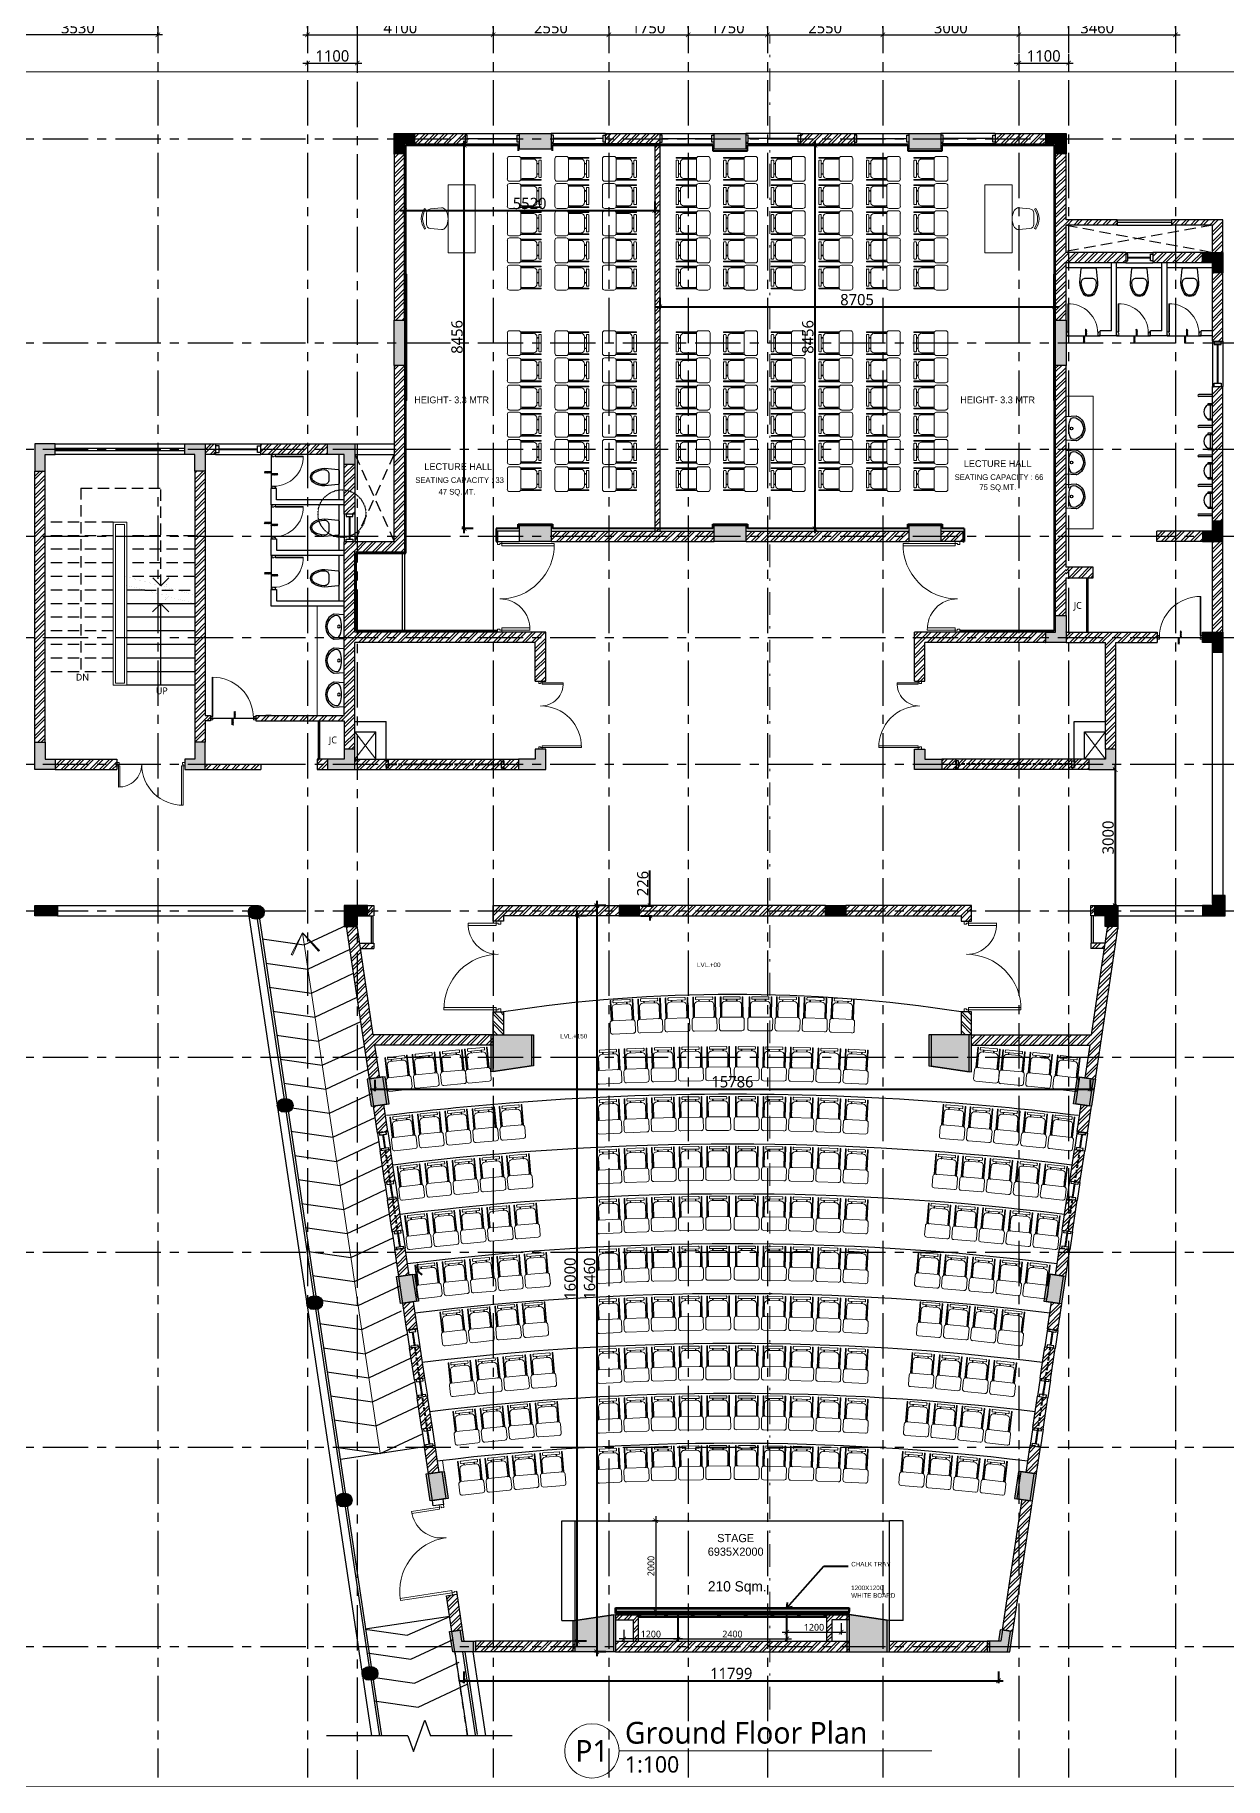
# Model space of a CAD drawing. Header units: millimetres. Extents: x 235412 to 469227, y 103223 to 235913.
# Drawn here: x 250420 to 276691, y 195044 to 233497 of the extents above; entities that cross this region are included whole.
import ezdxf
from ezdxf.enums import TextEntityAlignment as Align

# ---------------------------------------------------------------- set-up
doc = ezdxf.new("R2010")
doc.units = ezdxf.units.MM
doc.header["$MEASUREMENT"] = 0
doc.header["$PDMODE"] = 67
for name, pattern in [('ACAD_ISO05W100', [36, 24, -3, 0, -3, 0, -3, 0, -3]), ('CENTER', [2, 1.25, -0.25, 0.25, -0.25]), ('Dash', [6, 3, -3]), ('Dash dot', [21, 10, -5, 1, -5]), ('DASHED2', [0.375, 0.25, -0.125]), ('HIDDEN', [0.375, 0.25, -0.125])]:
    doc.linetypes.add(name, pattern=pattern)
for name, color, linetype, lineweight in [('A- Ground line', 60, 'Continuous', 40), ('A-Detail Lines', 8, 'Continuous', 25), ('A-Door', 4, 'Continuous', 9), ('A-DTLS-Fine Elevation', 5, 'Continuous', 25), ('A-DTLS-Frame Members', 3, 'Continuous', 25), ('A-Wall Sec', 1, 'Continuous', 30), ('Ann_TitleBlock 2', 5, 'Continuous', 25), ('Anno_Tittleblock', 5, 'Continuous', 13), ('column hatch', 12, 'Continuous', 5), ('dim', 251, 'Continuous', 5), ('elevation', 4, 'Continuous', 13), ('FLOOR', 41, 'Continuous', 5), ('S-Concrete', 40, 'Continuous', 30), ('Section lines', 8, 'Continuous', 13), ('STAIR', 3, 'Continuous', 9), ('TAGS 2', 30, 'Continuous', 9), ('text', 7, 'Continuous', 9)]:
    doc.layers.add(name, color=color, linetype=linetype, lineweight=lineweight)
for name, color, linetype in [('A-Anno-Dims', 7, 'Continuous'), ('A-Anno-Grid Lines', 162, 'Continuous'), ('A-Elevation', 4, 'Continuous'), ('A-Railing', 4, 'Continuous'), ('A-Sanitory', 181, 'Continuous'), ('A-Steps', 3, 'Continuous'), ('A-Wall Patt', 8, 'Continuous'), ('A-Window', 4, 'Continuous'), ('Anno_Frames', 7, 'Continuous'), ('Anno_Labels', 7, 'Continuous'), ('E-Boards', 212, 'Continuous'), ('S-Conc Patt', 9, 'Continuous')]:
    doc.layers.add(name, color=color, linetype=linetype)
for name, color, linetype, lineweight, true_color in [('Acoustic panelling', 7, 'Continuous', 40, 0xe00000), ('frntr', 32, 'Continuous', 9, 0xbd5e00), ('I-Furniture', 32, 'Continuous', 15, 0xbd5e00), ('WALL BOARDS', 7, 'Continuous', 5, 0xe018f7)]:
    doc.layers.add(name, color=color, linetype=linetype, lineweight=lineweight, true_color=true_color)
doc.styles.add('IIITD @ 100', font='trebuc.ttf', dxfattribs={"height": 210})
doc.styles.get("Standard").update_dxf_attribs({"font": 'trebuc.ttf'})
doc.styles.add('TITLE', font='swissel.ttf', dxfattribs={"height": 4.3})
doc.dimstyles.new('IIITD_WD_L @ 100', dxfattribs={"dimscale": 100, "dimtxt": 2.5, "dimasz": 1, "dimexe": 0.5, "dimexo": 0.25, "dimgap": 0.3, "dimtad": 1, "dimdec": 0, "dimrnd": 1, "dimzin": 0, "dimdsep": 46, "dimtxsty": 'Standard', "dimblk": 'ARCHTICK', "dimcen": 0.2, "dimdle": 1, "dimclrd": 8, "dimclre": 9, "dimadec": 0, "dimazin": 0, "dimtfac": 1, "dimtdec": 0, "dimtofl": 0, "dimtmove": 0, "dimatfit": 0, "dimfxl": 2, "dimfxlon": 1, "dimtolj": 1, "dimtzin": 0, "dimlwd": -1, "dimlwe": -1, "dimarcsym": 0})
pattern_1 = [(45, (-170320.65, 361424.95), (-106.066017, 106.066017), []), (45, (-170249.94, 361424.95), (-106.066017, 106.066017), [])]
pattern_2 = [(45, (-170328.75, 361426.16), (-106.066017, 106.066017), []), (45, (-170258.04, 361426.16), (-106.066017, 106.066017), [])]
pattern_3 = [(45, (301342.37, 105597.43), (-106.06602, 106.06602), []), (45, (301413.08, 105597.43), (-106.06602, 106.06602), [])]
pattern_4 = [(45, (257814.43, 214223.69), (-106.066, 106.066), []), (45, (257885.14, 214223.69), (-106.066, 106.066), [])]
pattern_5 = [(45, (301342.37, 105597.43), (-106.06602, 106.06602), []), (45, (301413.08, 105597.43), (-106.06602, 106.06602), [])]
pattern_6 = [(45, (338495.65, 105597.43), (-106.06602, 106.06602), []), (45, (338566.36, 105597.43), (-106.06602, 106.06602), [])]
pattern_7 = [(45, (338444.93, 105597.43), (-106.06602, 106.06602), []), (45, (338515.64, 105597.43), (-106.06602, 106.06602), [])]
pattern_8 = [(45, (-170379.47, 482182.7), (-106.066017, 106.066017), []), (45, (-170308.76, 482182.7), (-106.066017, 106.066017), [])]
pattern_9 = [(45, (-170378.73, 482412.7), (-106.066017, 106.066017), []), (45, (-170308.02, 482412.7), (-106.066017, 106.066017), [])]

msp = doc.modelspace()

# ---------------------------------------------------------------- texts
at = {"layer": 'TAGS 2', "style": 'IIITD @ 100'}
for s, insert, char_height, width, attachment_point in [('{\\fCentury Gothic|b0|i0|c0|p34;HEIGHT- 3.3 MTR}', (259618.8, 225444.5), 150, 2420.359, 5), ('{\\fCentury Gothic|b0|i0|c0|p34;HEIGHT- 3.3 MTR}', (271669.8, 225444.5), 150, 2420.359, 5), ('{\\fCentury Gothic|b0|i0|c0|p34;LECTURE HALL}', (259764.4, 223972.7), 150, 2420.359, 5), ('{\\fCentury Gothic|b0|i0|c0|p34;SEATING CAPACITY : 66}', (271699.3, 223739.9), 126, 2128.089, 5), ('{\\fCentury Gothic|b0|i0|c0|p34;LECTURE HALL}', (271669.8, 224038.3), 150, 2420.359, 5), ('{\\fCentury Gothic|b0|i0|c0|p34;SEATING CAPACITY : 33}', (259793.9, 223674.2), 126, 2128.089, 5), ('{\\fCentury Gothic|b0|i0|c0|p34;47 SQ.MT.}', (259737.8, 223401.1), 126, 1757.849, 5), ('{\\fCentury Gothic|b0|i0|c0|p34;75 SQ.MT.}', (271673.2, 223500.9), 126, 1757.849, 5), ('{\\fCentury Gothic|b0|i0|c0|p34;LVL.+00}', (265034.5, 213033.4), 100, 2150.974, 1), ('{\\fCentury Gothic|b0|i0|c0|p34;LVL.+150}', (262016, 211460.4), 100, 2150.974, 1), ('{\\fCentury Gothic|b0|i0|c0|p34;STAGE \\P6935X2000}', (265887.7, 200187.4), 180, 2904.43, 5), ('{\\fCentury Gothic|b0|i0|c0|p34;CHALK TRAY}', (268437.4, 199813.7), 100, 2150.974, 1), ('{\\fCentury Gothic|b0|i0|c0|p34;210 Sqm.}', (265923.1, 199239.7), 226.8, 4243.166, 5), ('{\\fCentury Gothic|b0|i0|c0|p34;1200X1200 \\PWHITE BOARD}', (268437.4, 199290.9), 100, 2150.974, 1)]:
    msp.add_mtext(s, dxfattribs=dict(at, insert=insert, char_height=char_height, width=width, attachment_point=attachment_point))

# ---------------------------------------------------------------- blocks, each defined once
blk = doc.blocks.new('400 side opening shuuttered')
at = {"layer": 'A-Window', "color": 2, "lineweight": 40}
blk.add_line((-42426, 98202), (-42381, 97905), dxfattribs=at)
at = {"layer": 'A-Window'}
for points in [[(-42547, 98234), (-42488, 97838)], [(-42507, 98240), (-42500, 98191), (-42351, 98213), (-42359, 98262)], [(-42319, 98268), (-42260, 97872)], [(-42448, 97844), (-42455, 97894), (-42307, 97916), (-42300, 97867)]]:
    blk.add_lwpolyline(points, dxfattribs=at)
blk = doc.blocks.new('Col BIG')
at = {"layer": 'S-Concrete'}
blk.add_lwpolyline([(430436, -150129), (431326, -150129), (431326, -150816), (430436, -150949)], close=True, dxfattribs=at)
blk = doc.blocks.new('Upper WINDOW')
at = {"layer": 'A-Window', "color": 2, "linetype": 'DASHED2', "lineweight": 40, "ltscale": 300}
blk.add_line((-18120, 103110), (-18489, 100637), dxfattribs=at)
for points in [[(-18226, 103176), (-17999, 103142)], [(-18383, 100571), (-18610, 100605)]]:
    blk.add_lwpolyline(points, dxfattribs=at)
at = {"layer": 'A-Window'}
for points in [[(-18038, 103148), (-18046, 103099), (-18194, 103121), (-18187, 103171)], [(-18423, 100577), (-18415, 100626), (-18564, 100649), (-18571, 100599)]]:
    blk.add_lwpolyline(points, dxfattribs=at)
blk = doc.blocks.new('Big Door Garbage')
at = {"layer": 'A-Door', "color": 5, "lineweight": 18}
for p, q in [((-12550, 128778), (-12500, 128778)), ((-12550, 128703), (-12550, 128778)), ((-12550, 128703), (-12515, 128703)), ((-12515, 128738), (-12500, 128738)), ((-12515, 128703), (-12515, 128738)), ((-12515, 128703), (-12515, 128239)), ((-12480, 128703), (-12515, 128703)), ((-12500, 128778), (-12500, 128738)), ((-12480, 128703), (-12480, 128239)), ((-11120, 128703), (-11085, 128703)), ((-11120, 128703), (-11120, 127838)), ((-11100, 128778), (-11100, 128738)), ((-11050, 128778), (-11100, 128778)), ((-11085, 128738), (-11100, 128738)), ((-11085, 128703), (-11085, 128738)), ((-11050, 128703), (-11085, 128703)), ((-11085, 128703), (-11085, 127838))]:
    blk.add_line(p, q, dxfattribs=at)
blk.add_lwpolyline([(-11050, 128778), (-11050, 128703)], dxfattribs=at)
at = {"layer": 'A-Door', "lineweight": 18}
for centre, radius, start, end in [((-12499, 128738), 499, 268.1474, 0), ((-11101, 128738), 900, 180, 271.0475)]:
    blk.add_arc(centre, radius, start, end, dxfattribs=at)
blk = doc.blocks.new('A$C24EB465D')
at = {"layer": 'I-Furniture'}
for p, q in [((-770, 471), (-770, 456)), ((-320, 471), (-770, 471)), ((-770, 456), (-320, 456)), ((-770, 43), (-770, 399)), ((-727, 411), (-757, 411)), ((-715, 43), (-715, 399)), ((-598, 437), (-598, 456)), ((-598, 456), (-581, 456)), ((-320, 437), (-598, 437)), ((-598, 437), (-581, 437)), ((-581, 437), (-581, 456)), ((-440, 437), (-440, 456)), ((-440, 456), (-425, 456)), ((-440, 437), (-425, 437)), ((-425, 437), (-425, 456)), ((-320, -3), (-320, 445)), ((-269, 496), (-70, 496)), ((-20, 445), (-20, -3)), ((-727, 31), (-757, 31)), ((-674, 342), (-715, 342)), ((-674, 329), (-715, 329)), ((-674, 113), (-715, 113)), ((-674, 101), (-715, 101)), ((-674, 82), (-674, 361)), ((-674, 101), (-674, 113)), ((-345, 5), (-598, 5)), ((-598, 5), (-598, -14)), ((-598, 5), (-581, 5)), ((-581, 5), (-581, -14)), ((-440, 5), (-440, -14)), ((-440, 5), (-425, 5)), ((-425, 5), (-425, -14)), ((-770, -29), (-770, -14)), ((-770, -14), (-320, -14)), ((-320, -29), (-770, -29)), ((-598, -14), (-581, -14)), ((-440, -14), (-425, -14)), ((-70, -54), (-269, -54))]:
    blk.add_line(p, q, dxfattribs=at)
for centre, radius, start, end in [((-757, 399), 12.7, 90, 180), ((-727, 399), 12.7, 0, 90), ((-598, 361), 76.2, 90, 180), ((-269, 445), 50.8, 90, 180), ((-70, 445), 50.8, 0, 90), ((-757, 43), 12.7, 180, 270), ((-727, 43), 12.7, 270, 0), ((-598, 82), 76.2, 180, 270), ((-345, 31), 25.4, 270, 0), ((-269, -3), 50.8, 180, 270), ((-70, -3), 50.8, 270, 0)]:
    blk.add_arc(centre, radius, start, end, dxfattribs=at)
blk = doc.blocks.new('View Tag')
blk.add_circle((0, 0), 3)
at = {"layer": 'Anno_Labels'}
for tag, height, p in [('VIEW_NAME', 2.4, (3.64, 2)), ('VIEW_SCALE', 1.8, (3.64, -1.48))]:
    blk.add_attdef(tag, text='', height=height, dxfattribs=at).set_placement(p, align=Align.MIDDLE_LEFT)
blk.add_attdef('VIEW_TYPE', text='', height=2.4, dxfattribs=at).set_placement((0, 0), align=Align.MIDDLE_CENTER)
blk = doc.blocks.new('_ArchTick')
at = {"color": 0, "linetype": 'ByBlock', "const_width": 0.15}
blk.add_lwpolyline([(-0.5, -0.5), (0.5, 0.5)], dxfattribs=at)
blk = doc.blocks.new('*D46')
at = {"layer": 'A-Anno-Dims', "color": 8, "transparency": 16777216}
blk.add_line((264124, 200823), (264124, 198623), dxfattribs=at)
at = {"layer": 'A-Anno-Dims', "color": 9, "transparency": 16777216}
for p, q in [((264049, 200723), (264174, 200723)), ((264049, 198723), (264174, 198723))]:
    blk.add_line(p, q, dxfattribs=at)
at = {"layer": 'Defpoints', "color": 0, "transparency": 16777216}
for p in [(264024, 200723), (264024, 198723), (264124, 198723)]:
    blk.add_point(p, dxfattribs=at)
at = {"layer": 'A-Anno-Dims', "color": 8, "transparency": 16777216, "xscale": 100, "yscale": 100, "zscale": 100}
for p, rotation in [((264124, 200723), 90), ((264124, 198723), 270)]:
    blk.add_blockref('_ArchTick', p, dxfattribs=dict(at, rotation=rotation))
at = {"layer": 'A-Anno-Dims', "color": 0, "transparency": 16777216, "insert": (264018, 199723), "char_height": 150, "attachment_point": 5, "rotation": 90}
blk.add_mtext('\\A1;2000', dxfattribs=at)
blk = doc.blocks.new('_Open90')
at = {"color": 0, "linetype": 'ByBlock', "lineweight": -2}
for p, q in [((0, 0), (-1, 0)), ((-0.5, 0.5), (0, 0)), ((0, 0), (-0.5, -0.5))]:
    blk.add_line(p, q, dxfattribs=at)
blk = doc.blocks.new('*D48')
at = {"layer": 'A-Anno-Dims', "color": 8, "transparency": 16777216}
blk.add_line((264516, 198113), (267116, 198113), dxfattribs=at)
at = {"layer": 'A-Anno-Dims', "color": 9, "transparency": 16777216}
for p, q in [((264616, 198278), (264616, 198063)), ((267016, 198278), (267016, 198063))]:
    blk.add_line(p, q, dxfattribs=at)
at = {"layer": 'Defpoints', "color": 0, "transparency": 16777216}
for p in [(264616, 198303), (267016, 198303), (267016, 198113)]:
    blk.add_point(p, dxfattribs=at)
at = {"layer": 'A-Anno-Dims', "color": 8, "transparency": 16777216, "xscale": 100, "yscale": 100, "zscale": 100, "rotation": 180}
blk.add_blockref('_ArchTick', (264616, 198113), dxfattribs=at)
at = {"layer": 'A-Anno-Dims', "color": 8, "transparency": 16777216, "xscale": 100, "yscale": 100, "zscale": 100}
blk.add_blockref('_ArchTick', (267016, 198113), dxfattribs=at)
at = {"layer": 'A-Anno-Dims', "color": 0, "transparency": 16777216, "insert": (265816, 198220), "char_height": 150, "attachment_point": 5}
blk.add_mtext('\\A1;2400', dxfattribs=at)
blk = doc.blocks.new('*D49')
at = {"layer": 'A-Anno-Dims', "color": 8, "transparency": 16777216}
blk.add_line((264716, 198113), (263316, 198113), dxfattribs=at)
at = {"layer": 'A-Anno-Dims', "color": 9, "transparency": 16777216}
for p, q in [((263416, 198313), (263416, 198063)), ((264616, 198278), (264616, 198063))]:
    blk.add_line(p, q, dxfattribs=at)
at = {"layer": 'Defpoints', "color": 0, "transparency": 16777216}
for p in [(263416, 198710), (263416, 198113), (264616, 198303)]:
    blk.add_point(p, dxfattribs=at)
at = {"layer": 'A-Anno-Dims', "color": 8, "transparency": 16777216, "xscale": 100, "yscale": 100, "zscale": 100, "rotation": 180}
blk.add_blockref('_ArchTick', (263416, 198113), dxfattribs=at)
at = {"layer": 'A-Anno-Dims', "color": 8, "transparency": 16777216, "xscale": 100, "yscale": 100, "zscale": 100}
blk.add_blockref('_ArchTick', (264616, 198113), dxfattribs=at)
at = {"layer": 'A-Anno-Dims', "color": 0, "transparency": 16777216, "insert": (264016, 198220), "char_height": 150, "attachment_point": 5}
blk.add_mtext('\\A1;1200', dxfattribs=at)
blk = doc.blocks.new('*D47')
at = {"layer": 'A-Anno-Dims', "color": 9, "transparency": 16777216}
for p, q in [((267016, 198429), (267016, 198214)), ((268216, 198464), (268216, 198214))]:
    blk.add_line(p, q, dxfattribs=at)
at = {"layer": 'A-Anno-Dims', "color": 8, "transparency": 16777216}
blk.add_line((266916, 198264), (268316, 198264), dxfattribs=at)
at = {"layer": 'Defpoints', "color": 0, "transparency": 16777216}
for p in [(267016, 198454), (268216, 198710), (268216, 198264)]:
    blk.add_point(p, dxfattribs=at)
at = {"layer": 'A-Anno-Dims', "color": 8, "transparency": 16777216, "xscale": 100, "yscale": 100, "zscale": 100, "rotation": 180}
blk.add_blockref('_ArchTick', (267016, 198264), dxfattribs=at)
at = {"layer": 'A-Anno-Dims', "color": 8, "transparency": 16777216, "xscale": 100, "yscale": 100, "zscale": 100}
blk.add_blockref('_ArchTick', (268216, 198264), dxfattribs=at)
at = {"layer": 'A-Anno-Dims', "color": 0, "transparency": 16777216, "insert": (267616, 198370), "char_height": 150, "attachment_point": 5}
blk.add_mtext('\\A1;1200', dxfattribs=at)
blk = doc.blocks.new('ABL_Door_S - 750 x 2100-5-3 Second Floor Lvl')
at = {"layer": 'A-Door', "color": 5, "lineweight": 18}
for p, q in [((-375, 37.5), (-325, 37.5)), ((-375, -37.5), (-375, 37.5)), ((-325, 37.5), (-325, -2.5)), ((325, 37.5), (325, -2.5)), ((375, 37.5), (325, 37.5)), ((375, -37.5), (375, 37.5)), ((-375, -37.5), (-340, -37.5)), ((-340, -2.5), (-325, -2.5)), ((-340, -37.5), (-340, -2.5)), ((-340, -37.5), (-340, -652.3)), ((-325, -37.5), (-340, -37.5)), ((-325, -37.5), (-325, -652.5)), ((340, -2.5), (325, -2.5)), ((340, -37.5), (340, -2.5)), ((375, -37.5), (340, -37.5))]:
    blk.add_line(p, q, dxfattribs=at)
at = {"layer": 'A-Door', "lineweight": 18}
blk.add_arc((-325, -2.5), 650, 268.67767, 0, dxfattribs=at)
blk = doc.blocks.new('Toil Hostel1')
at = {"color": 0, "linetype": 'ByBlock'}
blk.add_lwpolyline([(115, -477), (115, 523)], dxfattribs=at)
for points in [[(430, 218), (137, 188, 0.384412), (115, 163), (115, -117, 0.383904), (137, -142, 0.001434), (429, -172, 0.140641), (675, -102, 0.259738), (745, 23, 0.259738), (675, 148, 0.139471)], [(340, 88), (340, -42, 0.422961), (443, -142, 0.13189), (659, -77, 0.259738), (715, 23, 0.259738), (659, 123, 0.13189), (443, 188, 0.422961)]]:
    blk.add_lwpolyline(points, format="xyb", close=True, dxfattribs=at)
blk.add_arc((431, -147), 25, 264.2811, 270.16, dxfattribs=at)
blk = doc.blocks.new('M_Urinal-Wall-3_6-lower gf0')
for p, q in [((-261, 159), (-287, 159)), ((-287, 159), (-287, 57)), ((-287, 57), (69, 57)), ((-261, 159), (-261, 57)), ((43, 104), (-261, 104)), ((-261, 104), (-261, 57)), ((69, 159), (43, 159)), ((43, 159), (43, 57)), ((43, 57), (43, 104)), ((69, 57), (69, 159))]:
    blk.add_line(p, q)
blk.add_arc((-109, 68), 178, 31.0027, 148.9973)
blk = doc.blocks.new('DROP')
at = {"layer": 'A-Detail Lines'}
h = blk.add_hatch(dxfattribs=at)
h.set_pattern_fill('ANSI31', color=256, scale=100, angle=-90, style=0)
h.set_pattern_definition([(45, (-30796.783, -8736.205), (8.838835, -8.838835), [])])
h.paths.add_polyline_path([(-46, 0), (-46, -147), (-75, -147), (-75, 0)])
h.paths.add_polyline_path([(0, 147), (0, 0), (-30, 0), (-30, 147)])
for p, q in [((-46, -147), (-46, 0)), ((0, 0), (0, 148))]:
    blk.add_line(p, q, dxfattribs=at)
blk = doc.blocks.new('win 900')
at = {"layer": 'A-Window', "color": 2, "lineweight": 30}
blk.add_line((430344, -130219), (431444, -130219), dxfattribs=at)
at = {"layer": 'A-Window'}
for points in [[(430294, -130104), (431494, -130104)], [(430294, -130294), (430344, -130294), (430344, -130144), (430294, -130144)], [(430294, -130334), (431494, -130334)], [(431494, -130294), (431444, -130294), (431444, -130144), (431494, -130144)]]:
    blk.add_lwpolyline(points, dxfattribs=at)
blk = doc.blocks.new('Win Ven 600')
at = {"layer": 'A-Window', "color": 2, "lineweight": 40}
blk.add_line((511329, 18865), (511829, 18865), dxfattribs=at)
at = {"layer": 'A-Window'}
for points in [[(511279, 18980), (511879, 18980)], [(511279, 18790), (511329, 18790), (511329, 18940), (511279, 18940)], [(511879, 18790), (511829, 18790), (511829, 18940), (511879, 18940)], [(511279, 18750), (511879, 18750)]]:
    blk.add_lwpolyline(points, dxfattribs=at)
blk = doc.blocks.new('Win 1250')
at = {"layer": 'A-Window', "color": 2, "lineweight": 40}
blk.add_line((510449, 21610), (511299, 21610), dxfattribs=at)
at = {"layer": 'A-Window'}
for points in [[(510374, 21725), (511374, 21725)], [(510374, 21535), (510449, 21535), (510449, 21685), (510374, 21685)], [(511374, 21535), (511299, 21535), (511299, 21685), (511374, 21685)], [(510374, 21495), (511374, 21495)]]:
    blk.add_lwpolyline(points, dxfattribs=at)
blk = doc.blocks.new('ABL_Door_S - 1000 x 2100-11-3 Second Floor Lvl')
at = {"layer": 'A-Door', "color": 5}
for p, q in [((-500, 37.5), (-450, 37.5)), ((-500, -37.5), (-500, 37.5)), ((-450, 37.5), (-450, -2.5)), ((450, 37.5), (450, -2.5)), ((500, 37.5), (450, 37.5)), ((500, -37.5), (500, 37.5)), ((-500, -37.5), (-465, -37.5)), ((-465, -2.5), (-450, -2.5)), ((-465, -37.5), (-465, -2.5)), ((-450, -37.5), (-465, -37.5)), ((465, -2.5), (450, -2.5)), ((465, -37.5), (465, -2.5)), ((500, -37.5), (465, -37.5))]:
    blk.add_line(p, q, dxfattribs=at)
at = {"layer": 'A-Door', "color": 5, "lineweight": 18}
for p, q in [((-465, -37.5), (-465, -902.4)), ((-450, -37.5), (-450, -902.5))]:
    blk.add_line(p, q, dxfattribs=at)
at = {"layer": 'A-Door'}
blk.add_arc((-450, -2.5), 900, 269.04503, 0, dxfattribs=at)
blk = doc.blocks.new('basin13_pl')
for points in [[(-412, -2, -0.32431), (-229, 275, -0.074195), (-226, 276), (0, 262), (0, -262), (-223, -275, -0.082611), (-232, -273, -0.313325), (-412, -2)], [(-382, 1, -0.373947), (-169, 245, -0.252869), (-89, 186, -0.078211), (-63, 1, -0.070813), (-89, -186, -0.2542), (-169, -244, -0.371653), (-382, 1)]]:
    blk.add_lwpolyline(points, format="xyb", close=True)
at = {"lineweight": -2}
blk.add_circle((-122, 1), 28.8, dxfattribs=at)
blk = doc.blocks.new('Stair A l')
at = {"layer": 'A-Detail Lines', "linetype": 'DASHED2', "ltscale": 1000}
for p, q in [((422744, -266363), (418694, -266363)), ((422744, -266363), (422744, -268130)), ((420586, -268130), (420766, -267950)), ((420586, -268130), (420766, -268311)), ((420586, -268130), (422744, -268130))]:
    blk.add_line(p, q, dxfattribs=at)
at = {"layer": 'A-Detail Lines'}
for p, q in [((420194, -268130), (420014, -267950)), ((418394, -268130), (420194, -268130)), ((420194, -268130), (420014, -268310))]:
    blk.add_line(p, q, dxfattribs=at)
at = {"layer": 'A-Steps', "linetype": 'DASHED2', "ltscale": 1000}
for p, q in [((418694, -267080), (418694, -265580)), ((418994, -267080), (418994, -265580)), ((419294, -267080), (419294, -265580)), ((419594, -267080), (419594, -265580)), ((419894, -267080), (419894, -265580)), ((420194, -267080), (420194, -265580)), ((420494, -267080), (420494, -265580)), ((420794, -267080), (420794, -265580)), ((421094, -267080), (421094, -265580)), ((421394, -267080), (421394, -265580)), ((421694, -267080), (421694, -265580)), ((421994, -267080), (421994, -265580)), ((420794, -268881), (420794, -267380)), ((421094, -268881), (421094, -267380)), ((421394, -268881), (421394, -267380)), ((421694, -268881), (421694, -267380)), ((420494, -267775), (420494, -268847))]:
    blk.add_line(p, q, dxfattribs=at)
at = {"layer": 'A-Steps'}
for p, q in [((418394, -268880), (418394, -267380)), ((418994, -268880), (418994, -267380)), ((419294, -268880), (419294, -267380)), ((419594, -268880), (419594, -267380)), ((419894, -268881), (419894, -267380)), ((420194, -268881), (420194, -267380)), ((420494, -267775), (420494, -267380))]:
    blk.add_line(p, q, dxfattribs=at)
blk.add_lwpolyline([(418694, -268880), (418694, -267380)], dxfattribs=at)
at = {"layer": 'elevation'}
blk.add_lwpolyline([(420194, -267381), (418394, -267380), (418394, -267080), (421994, -267080), (421994, -267380), (420194, -267380)], dxfattribs=at)
blk.add_lwpolyline([(421944, -267331), (418444, -267330), (418444, -267130), (421944, -267130)], close=True, dxfattribs=at)
at = {"layer": 'STAIR', "color": 5, "const_width": 1}
for points in [[(420622, -267293), (420376, -268218), (420448, -268267), (420278, -268230), (420359, -268284), (420184, -268920)], [(420809, -267293), (420563, -268218), (420634, -268267), (420464, -268230), (420545, -268284), (420370, -268920)]]:
    blk.add_lwpolyline(points, dxfattribs=at)
at = {"layer": 'A-Detail Lines', "char_height": 150, "width": 486.62, "attachment_point": 1, "rotation": 270, "style": 'IIITD @ 100'}
for s, insert in [('DN', (418648, -266255)), ('UP', (418348, -268022))]:
    blk.add_mtext(s, dxfattribs=dict(at, insert=insert))
blk = doc.blocks.new('Sttruct Acad')
at = {"layer": 'S-Conc Patt'}
for points in [[(521039, -130104), (521489, -130104), (521489, -130334), (521269, -130334), (521269, -130554), (521039, -130554)], [(523804, -130454), (523804, -130104), (524504, -130104), (524504, -130454)], [(528104, -130454), (528104, -130104), (528804, -130104), (528804, -130454)], [(532404, -130454), (532404, -130104), (533104, -130104), (533104, -130454)], [(535419, -130104), (535869, -130104), (535869, -130554), (535639, -130554), (535639, -130334), (535419, -130334)], [(539329, -132727), (538879, -132727), (538879, -132957), (539099, -132957), (539099, -133177), (539329, -133177)], [(513559, -136954), (513109, -136954), (513109, -137554), (513339, -137554), (513339, -137184), (513559, -137184)], [(516869, -136954), (516419, -136954), (516419, -137184), (516639, -137184), (516639, -137554), (516869, -137554)], [(538879, -138874), (538879, -139104), (539329, -139104), (539329, -138654), (539099, -138654), (539099, -138874)], [(538879, -141334), (538879, -141104), (539329, -141104), (539329, -141554), (539099, -141554), (539099, -141334)], [(513559, -143904), (513339, -143904), (513339, -143534), (513109, -143534), (513109, -144134), (513559, -144134)], [(516869, -143534), (516639, -143534), (516639, -143904), (516419, -143904), (516419, -144134), (516869, -144134)], [(519939, -143684), (519939, -143904), (519569, -143904), (519569, -144134), (520169, -144134), (520169, -143684)], [(524154, -143684), (524154, -143904), (523784, -143904), (523784, -144134), (524384, -144134), (524384, -143684)], [(513559, -147134), (513559, -147364), (513109, -147364), (513109, -147134)], [(517821, -147282, 1), (518121, -147282, 1)], [(520169, -147364), (520399, -147364), (520399, -147134), (519939, -147134), (519939, -147594), (520169, -147594)], [(536731, -147364), (536501, -147364), (536501, -147134), (536961, -147134), (536961, -147594), (536731, -147594)], [(538879, -147134), (538879, -147364), (539329, -147364), (539329, -146914), (539099, -146914), (539099, -147134)], [(523177, -149984), (524067, -149984), (524067, -150672), (523177, -150805)], [(533731, -149984), (532841, -149984), (532841, -150672), (533731, -150805)], [(520878, -151508), (520789, -150915), (520443, -150966), (520532, -151560)], [(536030, -151508), (536119, -150915), (536465, -150966), (536376, -151560)], [(518458, -151544, 1), (518758, -151544, 1)], [(521440, -155268), (521529, -155861), (521182, -155913), (521094, -155319)], [(535468, -155268), (535379, -155861), (535726, -155913), (535814, -155319)], [(519109, -155897, 1), (519409, -155897, 1)], [(522091, -159620), (522179, -160214), (521833, -160266), (521744, -159672)], [(534817, -159620), (534729, -160214), (535075, -160266), (535164, -159672)], [(519760, -160250, 1), (520060, -160250, 1)], [(525876, -163594), (524986, -163594), (524986, -162907), (525876, -162774)], [(531032, -163594), (531922, -163594), (531922, -162907), (531032, -162774)], [(522264, -163149), (522492, -163115), (522529, -163364), (522781, -163364), (522781, -163594), (522331, -163594)], [(534644, -163149), (534416, -163115), (534379, -163364), (534127, -163364), (534127, -163594), (534577, -163594)], [(520331, -164073, 1), (520631, -164073, 1)]]:
    blk.add_hatch(color=256, dxfattribs=at).paths.add_polyline_path(points)
for points in [[(521039, -134219), (521269, -134219), (521269, -135219), (521039, -135219)], [(535639, -134219), (535869, -134219), (535869, -135219), (535639, -135219)], [(519569, -136954), (520169, -136954), (520169, -137404), (519939, -137404), (519939, -137184), (519569, -137184)], [(524504, -138754), (524504, -139104), (523804, -139104), (523804, -138754)], [(528804, -138754), (528804, -139104), (528104, -139104), (528104, -138754)], [(533104, -138754), (533104, -139104), (532404, -139104), (532404, -138754)], [(535419, -141104), (535639, -141104), (535639, -140734), (535869, -140734), (535869, -141334), (535419, -141334)], [(532754, -143684), (532754, -143904), (533124, -143904), (533124, -144134), (532524, -144134), (532524, -143684)], [(536739, -143684), (536739, -143904), (536369, -143904), (536369, -144134), (536969, -144134), (536969, -143684)]]:
    blk.add_hatch(color=256, dxfattribs=at).paths.add_polyline_path(points, flags=17)
at = {"layer": 'S-Concrete'}
for points in [[(521039, -130104), (521489, -130104), (521489, -130334), (521269, -130334), (521269, -130554), (521039, -130554), (521039, -130104)], [(535419, -130104), (535869, -130104), (535869, -130554), (535639, -130554), (535639, -130334), (535419, -130334), (535419, -130104)], [(538879, -132727), (539329, -132727), (539329, -133177), (539099, -133177), (539099, -132957), (538879, -132957), (538879, -132727)], [(513109, -137554), (513339, -137554), (513339, -137184), (513559, -137184), (513559, -136954), (513109, -136954), (513109, -137554)], [(516869, -137554), (516639, -137554), (516639, -137184), (516419, -137184), (516419, -136954), (516869, -136954), (516869, -137554)], [(519569, -136954), (520169, -136954), (520169, -137404), (519939, -137404), (519939, -137184), (519569, -137184), (519569, -136954)], [(538879, -138874), (538879, -139104), (539329, -139104), (539329, -138654), (539099, -138654), (539099, -138874), (538879, -138874)], [(535419, -141104), (535639, -141104), (535639, -140734), (535869, -140734), (535869, -141334), (535419, -141334), (535419, -141104)], [(538879, -141334), (538879, -141104), (539329, -141104), (539329, -141554), (539099, -141554), (539099, -141334), (538879, -141334)], [(513109, -143534), (513339, -143534), (513339, -143904), (513559, -143904), (513559, -144134), (513109, -144134), (513109, -143534)], [(516869, -143534), (516639, -143534), (516639, -143904), (516419, -143904), (516419, -144134), (516869, -144134), (516869, -143534)], [(519939, -143684), (519939, -143904), (519569, -143904), (519569, -144134), (520169, -144134), (520169, -143684), (519939, -143684)], [(524154, -143684), (524154, -143904), (523784, -143904), (523784, -144134), (524384, -144134), (524384, -143684), (524154, -143684)], [(532754, -143684), (532754, -143904), (533124, -143904), (533124, -144134), (532524, -144134), (532524, -143684), (532754, -143684)], [(536739, -143684), (536739, -143904), (536369, -143904), (536369, -144134), (536969, -144134), (536969, -143684), (536739, -143684)], [(520169, -147364), (520399, -147364), (520399, -147134), (519939, -147134), (519939, -147594), (520169, -147594), (520169, -147364)], [(536731, -147364), (536501, -147364), (536501, -147134), (536961, -147134), (536961, -147594), (536731, -147594), (536731, -147364)], [(538879, -147134), (538879, -147364), (539329, -147364), (539329, -146914), (539099, -146914), (539099, -147134), (538879, -147134)], [(520878, -151508), (520789, -150915), (520443, -150966), (520532, -151560), (520878, -151508)], [(536030, -151508), (536119, -150915), (536465, -150966), (536376, -151560), (536030, -151508)], [(521440, -155268), (521529, -155861), (521182, -155913), (521094, -155319), (521440, -155268)], [(535468, -155268), (535379, -155861), (535726, -155913), (535814, -155319), (535468, -155268)], [(522091, -159620), (522179, -160214), (521833, -160266), (521744, -159672), (522091, -159620)], [(534817, -159620), (534729, -160214), (535075, -160266), (535164, -159672), (534817, -159620)], [(522264, -163149), (522492, -163115), (522529, -163364), (522781, -163364), (522781, -163594), (522331, -163594), (522264, -163149)], [(534644, -163149), (534416, -163115), (534379, -163364), (534127, -163364), (534127, -163594), (534577, -163594), (534644, -163149)]]:
    blk.add_lwpolyline(points, dxfattribs=at)
for points in [[(523804, -130454), (523804, -130104), (524504, -130104), (524504, -130454)], [(528104, -130454), (528104, -130104), (528804, -130104), (528804, -130454)], [(532404, -130454), (532404, -130104), (533104, -130104), (533104, -130454)], [(521039, -134219), (521269, -134219), (521269, -135219), (521039, -135219)], [(535639, -134219), (535869, -134219), (535869, -135219), (535639, -135219)], [(524504, -138754), (524504, -139104), (523804, -139104), (523804, -138754)], [(528804, -138754), (528804, -139104), (528104, -139104), (528104, -138754)], [(533104, -138754), (533104, -139104), (532404, -139104), (532404, -138754)], [(513559, -147134), (513559, -147364), (513109, -147364), (513109, -147134)]]:
    blk.add_lwpolyline(points, close=True, dxfattribs=at)
for centre in [(517971, -147282), (518608, -151544), (519259, -155897), (519910, -160250), (520481, -164073)]:
    blk.add_circle(centre, 150, dxfattribs=at)
blk.add_blockref('Col BIG', (92741, 145), dxfattribs=at)
at = {"layer": 'S-Concrete', "xscale": -1}
blk.add_blockref('Col BIG', (964167, 145), dxfattribs=at)
at = {"layer": 'S-Concrete', "rotation": 180}
blk.add_blockref('Col BIG', (956313, -313723), dxfattribs=at)
at = {"layer": 'S-Concrete', "xscale": -1, "rotation": 180}
blk.add_blockref('Col BIG', (100595, -313723), dxfattribs=at)
blk = doc.blocks.new('chair1')
for p, q in [((527, 224), (556, 243)), ((527, -224), (556, -243))]:
    blk.add_line(p, q)
blk.add_lwpolyline([(58, 204, -0.283804), (155, 253), (416, 230, -0.389031), (510, 127), (510, -127, -0.389031), (416, -230), (155, -253, -0.283804), (58, -204)], format="xyb")
for centre, radius, start, end in [((390, 0), 390, 148.3892, 211.6108), ((201, 0), 396, 325.6197, 34.3803), ((201, 0), 430, 325.6197, 34.3803)]:
    blk.add_arc(centre, radius, start, end)
blk = doc.blocks.new('*D59')
at = {"layer": 'A- Ground line', "color": 9, "transparency": 16777216}
for p, q in [((257923, 210444), (257923, 210194)), ((273709, 210444), (273709, 210194))]:
    blk.add_line(p, q, dxfattribs=at)
at = {"layer": 'A- Ground line', "color": 8, "transparency": 16777216}
blk.add_line((257823, 210244), (273809, 210244), dxfattribs=at)
at = {"layer": 'Defpoints', "color": 0, "transparency": 16777216}
for p in [(257923, 211212), (273709, 211212), (273709, 210244)]:
    blk.add_point(p, dxfattribs=at)
at = {"layer": 'A- Ground line', "color": 8, "transparency": 16777216, "xscale": 100, "yscale": 100, "zscale": 100, "rotation": 180}
blk.add_blockref('_ArchTick', (257923, 210244), dxfattribs=at)
at = {"layer": 'A- Ground line', "color": 8, "transparency": 16777216, "xscale": 100, "yscale": 100, "zscale": 100}
blk.add_blockref('_ArchTick', (273709, 210244), dxfattribs=at)
at = {"layer": 'A- Ground line', "color": 0, "transparency": 16777216, "insert": (265816, 210402), "char_height": 250, "attachment_point": 5}
blk.add_mtext('\\A1;15786', dxfattribs=at)
blk = doc.blocks.new('*D60')
at = {"layer": 'A- Ground line', "color": 9, "transparency": 16777216}
for p, q in [((259891, 197392), (259891, 197142)), ((271690, 197392), (271690, 197142))]:
    blk.add_line(p, q, dxfattribs=at)
at = {"layer": 'A- Ground line', "color": 8, "transparency": 16777216}
blk.add_line((259791, 197192), (271790, 197192), dxfattribs=at)
at = {"layer": 'Defpoints', "color": 0, "transparency": 16777216}
for p in [(259891, 198062), (271690, 198062), (271690, 197192)]:
    blk.add_point(p, dxfattribs=at)
at = {"layer": 'A- Ground line', "color": 8, "transparency": 16777216, "xscale": 100, "yscale": 100, "zscale": 100, "rotation": 180}
blk.add_blockref('_ArchTick', (259891, 197192), dxfattribs=at)
at = {"layer": 'A- Ground line', "color": 8, "transparency": 16777216, "xscale": 100, "yscale": 100, "zscale": 100}
blk.add_blockref('_ArchTick', (271690, 197192), dxfattribs=at)
at = {"layer": 'A- Ground line', "color": 0, "transparency": 16777216, "insert": (265790, 197350), "char_height": 250, "attachment_point": 5}
blk.add_mtext('\\A1;11799', dxfattribs=at)
blk = doc.blocks.new('*D61')
at = {"layer": 'A- Ground line', "color": 9, "transparency": 16777216}
for p, q in [((262592, 214062), (262342, 214062)), ((262592, 198062), (262342, 198062))]:
    blk.add_line(p, q, dxfattribs=at)
at = {"layer": 'A- Ground line', "color": 8, "transparency": 16777216}
blk.add_line((262392, 197962), (262392, 214162), dxfattribs=at)
at = {"layer": 'Defpoints', "color": 0, "transparency": 16777216}
for p in [(262392, 214062), (263238, 214062), (263238, 198062)]:
    blk.add_point(p, dxfattribs=at)
at = {"layer": 'A- Ground line', "color": 8, "transparency": 16777216, "xscale": 100, "yscale": 100, "zscale": 100}
for p, rotation in [((262392, 214062), 90), ((262392, 198062), 270)]:
    blk.add_blockref('_ArchTick', p, dxfattribs=dict(at, rotation=rotation))
at = {"layer": 'A- Ground line', "color": 0, "transparency": 16777216, "insert": (262234, 206062), "char_height": 250, "attachment_point": 5, "rotation": 90}
blk.add_mtext('\\A1;16000', dxfattribs=at)
blk = doc.blocks.new('*D65')
at = {"layer": 'A- Ground line', "color": 9, "transparency": 16777216}
for p, q in [((264215, 227697), (264215, 227447)), ((272920, 227697), (272920, 227447))]:
    blk.add_line(p, q, dxfattribs=at)
at = {"layer": 'A- Ground line', "color": 8, "transparency": 16777216}
blk.add_line((264115, 227497), (273020, 227497), dxfattribs=at)
at = {"layer": 'Defpoints', "color": 0, "transparency": 16777216}
for p in [(264215, 231062), (272920, 231062), (272920, 227497)]:
    blk.add_point(p, dxfattribs=at)
at = {"layer": 'A- Ground line', "color": 8, "transparency": 16777216, "xscale": 100, "yscale": 100, "zscale": 100, "rotation": 180}
blk.add_blockref('_ArchTick', (264215, 227497), dxfattribs=at)
at = {"layer": 'A- Ground line', "color": 8, "transparency": 16777216, "xscale": 100, "yscale": 100, "zscale": 100}
blk.add_blockref('_ArchTick', (272920, 227497), dxfattribs=at)
at = {"layer": 'A- Ground line', "color": 0, "transparency": 16777216, "insert": (268567, 227654), "char_height": 250, "attachment_point": 5}
blk.add_mtext('\\A1;8705', dxfattribs=at)
blk = doc.blocks.new('*D66')
at = {"layer": 'A- Ground line', "color": 8, "transparency": 16777216}
blk.add_line((267639, 222506), (267639, 231162), dxfattribs=at)
at = {"layer": 'A- Ground line', "color": 9, "transparency": 16777216}
for p, q in [((267839, 231062), (267589, 231062)), ((267839, 222606), (267589, 222606))]:
    blk.add_line(p, q, dxfattribs=at)
at = {"layer": 'Defpoints', "color": 0, "transparency": 16777216}
for p in [(267639, 231062), (269685, 231062), (269685, 222606)]:
    blk.add_point(p, dxfattribs=at)
at = {"layer": 'A- Ground line', "color": 8, "transparency": 16777216, "xscale": 100, "yscale": 100, "zscale": 100}
for p, rotation in [((267639, 231062), 90), ((267639, 222606), 270)]:
    blk.add_blockref('_ArchTick', p, dxfattribs=dict(at, rotation=rotation))
at = {"layer": 'A- Ground line', "color": 0, "transparency": 16777216, "insert": (267481, 226834), "char_height": 250, "attachment_point": 5, "rotation": 90}
blk.add_mtext('\\A1;8456', dxfattribs=at)
blk = doc.blocks.new('*D67')
at = {"layer": 'A- Ground line', "color": 8, "transparency": 16777216}
blk.add_line((258480, 229620), (264200, 229620), dxfattribs=at)
at = {"layer": 'A- Ground line', "color": 9, "transparency": 16777216}
for p, q in [((258580, 229820), (258580, 229570)), ((264100, 229820), (264100, 229570))]:
    blk.add_line(p, q, dxfattribs=at)
at = {"layer": 'Defpoints', "color": 0, "transparency": 16777216}
for p in [(258580, 231092), (264100, 231092), (264100, 229620)]:
    blk.add_point(p, dxfattribs=at)
at = {"layer": 'A- Ground line', "color": 8, "transparency": 16777216, "xscale": 100, "yscale": 100, "zscale": 100, "rotation": 180}
blk.add_blockref('_ArchTick', (258580, 229620), dxfattribs=at)
at = {"layer": 'A- Ground line', "color": 8, "transparency": 16777216, "xscale": 100, "yscale": 100, "zscale": 100}
blk.add_blockref('_ArchTick', (264100, 229620), dxfattribs=at)
at = {"layer": 'A- Ground line', "color": 0, "transparency": 16777216, "insert": (261340, 229778), "char_height": 250, "attachment_point": 5}
blk.add_mtext('\\A1;5520', dxfattribs=at)
blk = doc.blocks.new('*D68')
at = {"layer": 'A- Ground line', "color": 8, "transparency": 16777216}
blk.add_line((259896, 222506), (259896, 231162), dxfattribs=at)
at = {"layer": 'A- Ground line', "color": 9, "transparency": 16777216}
for p, q in [((260096, 231062), (259846, 231062)), ((260096, 222606), (259846, 222606))]:
    blk.add_line(p, q, dxfattribs=at)
at = {"layer": 'Defpoints', "color": 0, "transparency": 16777216}
for p in [(259896, 231062), (261845, 231062), (261845, 222606)]:
    blk.add_point(p, dxfattribs=at)
at = {"layer": 'A- Ground line', "color": 8, "transparency": 16777216, "xscale": 100, "yscale": 100, "zscale": 100}
for p, rotation in [((259896, 231062), 90), ((259896, 222606), 270)]:
    blk.add_blockref('_ArchTick', p, dxfattribs=dict(at, rotation=rotation))
at = {"layer": 'A- Ground line', "color": 0, "transparency": 16777216, "insert": (259738, 226834), "char_height": 250, "attachment_point": 5, "rotation": 90}
blk.add_mtext('\\A1;8456', dxfattribs=at)
blk = doc.blocks.new('*D72')
at = {"layer": 'A- Ground line', "color": 9, "transparency": 16777216}
for p, q in [((263022, 214292), (262772, 214292)), ((263022, 197832), (262772, 197832))]:
    blk.add_line(p, q, dxfattribs=at)
at = {"layer": 'A- Ground line', "color": 8, "transparency": 16777216}
blk.add_line((262822, 214392), (262822, 197732), dxfattribs=at)
at = {"layer": 'Defpoints', "color": 0, "transparency": 16777216}
for p in [(263313, 214292), (262822, 197832), (263313, 197832)]:
    blk.add_point(p, dxfattribs=at)
at = {"layer": 'A- Ground line', "color": 8, "transparency": 16777216, "xscale": 100, "yscale": 100, "zscale": 100}
for p, rotation in [((262822, 214292), 90), ((262822, 197832), 270)]:
    blk.add_blockref('_ArchTick', p, dxfattribs=dict(at, rotation=rotation))
at = {"layer": 'A- Ground line', "color": 0, "transparency": 16777216, "insert": (262665, 206062), "char_height": 250, "attachment_point": 5, "rotation": 90}
blk.add_mtext('\\A1;16460', dxfattribs=at)
blk = doc.blocks.new('*D73')
at = {"layer": 'A- Ground line', "color": 8, "transparency": 16777216}
for p, q in [((263996, 214288), (263996, 215066)), ((263996, 214062), (263996, 213962))]:
    blk.add_line(p, q, dxfattribs=at)
at = {"layer": 'A- Ground line', "color": 9, "transparency": 16777216}
for p, q in [((263796, 214288), (264046, 214288)), ((263796, 214062), (264046, 214062))]:
    blk.add_line(p, q, dxfattribs=at)
at = {"layer": 'Defpoints', "color": 0, "transparency": 16777216}
for p in [(263763, 214288), (263996, 214288), (263766, 214062)]:
    blk.add_point(p, dxfattribs=at)
at = {"layer": 'A- Ground line', "color": 8, "transparency": 16777216, "xscale": 100, "yscale": 100, "zscale": 100}
for p, rotation in [((263996, 214288), 270), ((263996, 214062), 90)]:
    blk.add_blockref('_ArchTick', p, dxfattribs=dict(at, rotation=rotation))
at = {"layer": 'A- Ground line', "color": 0, "transparency": 16777216, "insert": (263838, 214777), "char_height": 250, "attachment_point": 5, "rotation": 90}
blk.add_mtext('\\A1;226', dxfattribs=at)
blk = doc.blocks.new('*D74')
at = {"layer": 'A- Ground line', "color": 9}
for p, q in [((274266, 217292), (274216, 217292)), ((274297, 214292), (274216, 214292))]:
    blk.add_line(p, q, dxfattribs=at)
at = {"layer": 'A- Ground line', "color": 8}
blk.add_line((274266, 217392), (274266, 214192), dxfattribs=at)
at = {"layer": 'Defpoints', "color": 0}
for p in [(274280, 217292), (274266, 214292), (274322, 214292)]:
    blk.add_point(p, dxfattribs=at)
at = {"layer": 'A- Ground line', "color": 8, "xscale": 100, "yscale": 100, "zscale": 100}
for p, rotation in [((274266, 217292), 90), ((274266, 214292), 270)]:
    blk.add_blockref('_ArchTick', p, dxfattribs=dict(at, rotation=rotation))
at = {"layer": 'A- Ground line', "color": 0, "insert": (274108, 215792), "char_height": 250, "attachment_point": 5, "rotation": 90}
blk.add_mtext('\\A1;3000', dxfattribs=at)
blk = doc.blocks.new('IIITD WD A1- L Format Library')
at = {"layer": 'A-Wall Patt'}
h = blk.add_hatch(dxfattribs=at)
h.set_pattern_fill('ANSI37', color=256, scale=3.12893, angle=-90, style=0)
h.set_pattern_definition([(315, (787.2798, 94.2132), (0.276561, 0.276561), []), (45, (787.2798, 94.2132), (-0.276561, 0.276561), [])])
edge = h.paths.add_edge_path()
edge.add_ellipse((787.28, 75.6), major_axis=(0, -13.19), ratio=0.999632, start_angle=138.4541, end_angle=180, ccw=False)
edge.add_line((796.02, 85.47), (787.28, 94.21))
edge.add_line((787.28, 94.21), (778.54, 85.47))
edge.add_ellipse((787.28, 75.6), major_axis=(0, -13.19), ratio=0.999632, start_angle=180, end_angle=221.5459, ccw=False)
for p, q in [((775, 573.91), (870, 573.91)), ((775, 573.91), (870, 573.91)), ((870, -7.57), (870, 573.91)), ((775, 568.74), (870, 568.74)), ((775, 499.74), (870, 499.74)), ((775, 494.57), (870, 494.57)), ((775, 380.26), (870, 380.26)), ((870, 375.1), (775, 375.1)), ((775, 238.91), (870, 238.91)), ((775, 231.77), (870, 231.77)), ((787.59, 231.77), (787.59, 208.27)), ((801.33, 231.77), (801.33, 208.27)), ((815.48, 231.77), (815.48, 208.27)), ((828.23, 231.77), (828.23, 208.27)), ((841.98, 231.77), (841.98, 208.27)), ((856.12, 231.77), (856.12, 208.27)), ((775, 220.02), (870, 220.02)), ((775, 208.27), (870, 208.27)), ((775, 208.27), (840.13, 208.27)), ((775, 203.05), (870, 203.05)), ((785.25, 203.05), (785.25, 148.57)), ((853.73, 203.05), (853.73, 148.57)), ((775, 148.57), (870, 148.57)), ((775, 122.55), (870, 122.55)), ((775, 97.24), (870, 97.24)), ((775, 97.24), (870, 97.24)), ((787.28, 96.4), (787.28, 94.21)), ((799.51, 73.74), (799.51, 97.24)), ((843.37, 73.74), (843.37, 97.24)), ((787.28, 94.21), (778.54, 85.47)), ((796.02, 85.47), (787.28, 94.21)), ((787.28, 88.78), (787.28, 74.53)), ((799.51, 89.41), (843.37, 89.41)), ((798.21, 85.47), (776.35, 85.47)), ((799.51, 81.57), (843.37, 81.57)), ((843.37, 81.57), (870, 81.57)), ((775, 73.74), (846.02, 73.74)), ((775, 73.74), (870, 73.74)), ((775, 51.39), (870, 51.39)), ((775, 45.13), (870, 45.13)), ((775, 16.54), (870, 16.54)), ((775, -7.57), (870, -7.57))]:
    blk.add_line(p, q)
at = {"extrusion": (0, 0, -1)}
for centre, major_axis, start_param, end_param in [((787.28, 85.47), (0, -8.75), -1.570796, 4.712389), ((787.28, 75.6), (0, -13.19), 2.416481, 3.866705)]:
    blk.add_ellipse(centre, major_axis=major_axis, ratio=0.999632, start_param=start_param, end_param=end_param, dxfattribs=at)
at = {"layer": 'Anno_Tittleblock', "color": 5}
blk.add_lwpolyline([(0, -7.57), (775, -7.57), (775, 573.91), (0, 573.91)], close=True, dxfattribs=at)
at = {"style": 'TITLE'}
for s, height, p in [('PROJECT', 2.611, (777.68, 144.09)), ('TITLE', 3.207, (777.68, 118.06))]:
    blk.add_text(s, height=height, dxfattribs=at).set_placement(p)
at = {"attachment_point": 1}
for s, insert, char_height in [('{\\fSwis721 LtEx BT|b0|i0|c0|p34;NOTES}', (778.3, 572.51), 2.5175), ('{\\fSwis721 LtEx BT|b0|i0|c0|p34;LEGEND}', (776.07, 498.53), 2.5175), ('{\\fSwis721 LtEx BT|b0|i0|c0|p34;SCHEDULE }', (776.07, 379.06), 2.5175), ('{\\fSwis721 LtEx BT|b0|i0|c0|p34;DISTRIBUTION OF PRINTS}', (776.85, 236.6), 2.1241), ('{\\fSwis721 LtEx BT|b0|i0|c0|p34;TO\\PNO.\\PDATE}', (776.65, 230.3), 2.1241), ('{\\fSwis721 LtEx BT|b0|i0|c0|p34;TO\\PNO.\\PDATE}', (776.65, 218.56), 2.1241), ('{\\fSwis721 LtEx BT|b0|i0|c0|p34;REVISION}', (776.9, 207.29), 2.4923), ('{\\fSwis721 LtEx BT|b0|i0|c0|p34;DATE}', (857.14, 207.29), 2.4923), ('{\\fSwis721 LtEx BT|b0|i0|c0|p34;SCALE}', (801.02, 94.43), 2.4923), ('{\\fSwis721 LtEx BT|b0|i0|c0|p34;DRG. NO.}', (844.38, 94.43), 2.5), ('{\\fSwis721 LtEx BT|b0|i0|c0|p34;DATE}', (801.02, 86.6), 2.4923), ('{\\fSwis721 LtEx BT|b0|i0|c0|p34;DEALT}', (801.02, 78.77), 2.4923), ('{\\fSwis721 LtEx BT|b0|i0|c0|p34;REV.}', (844.95, 78.77), 2.4923), ('{\\fSwis721 LtEx BT|b0|i0|c0|p34;\\H1.5645x;ARCHITECTS\\H0.6392x;\\P\\H0.99998x;\\P\\H1.586x;SHiFt   STUDIO FOR HABITAT FUTURES\\P\\H0.65838x;E-31, Third Floor, Hauz Khas Market, \\PNew Delhi 110 016\\PTel: +91-11 45633125, 41016916\\PEmail: spa@sanjayprakash.co.in}', (779.24, 50.18), 2), ('{\\fSwis721 LtEx BT|b0|i0|c0|p34;IN COLLABORATION WITH\\P\\P\\H1.586x;Ashok B. Lall Architects\\P\\P\\H0.6584x;2B, Ram Kishore Road, Civil Lines, New Delhi - 110054\\PPh. 23918936,23916839      Email: ablarch@gmail.com}', (779.24, 20.18), 2)]:
    blk.add_mtext(s, dxfattribs=dict(at, insert=insert, char_height=char_height))
at = {"insert": (779, 567.48), "char_height": 2.05, "width": 64.2608, "attachment_point": 1, "style": 'TITLE'}
blk.add_mtext('{\\fSwis721 Ex BT|b0|i0|c0|p34;ALL LEVELS ARE IN METERS.\\PALL DIMENSIONS ARE IN MILIMETERS.}', dxfattribs=at)
at = {"style": 'TITLE'}
for tag, p, height in [('PROJECT NAME 1', (779.17, 137.4), 2.98), ('PROJECT NAME 2', (779.17, 132.23), 2.98), ('PROJECT_NAME_3', (779.17, 127.37), 2.98), ('1:100@A1', (818.06, 91.92), 2.25), ('03.04.11', (821.96, 84.64), 2.25), ('A-2.03', (844.81, 84.28), 4), ('AC', (827.5, 76.14), 2.25), ('A', (858.85, 75.94), 3.66)]:
    blk.add_attdef(tag, p, '', height=height, dxfattribs=at)
for p in [(780.3, 113.01), (780.3, 106.37)]:
    blk.add_attdef('FIRST FLOOR PLAN', text='', height=3.39, dxfattribs=at).set_placement(p, align=Align.TOP_LEFT)
blk = doc.blocks.new('Grid Head')
blk.add_circle((0, 0), 3)
at = {"layer": 'Anno_Labels'}
blk.add_attdef('GRID_NAME', text='', height=3, dxfattribs=at).set_placement((0, 0), align=Align.MIDDLE_CENTER)
blk = doc.blocks.new('*D25')
at = {"layer": 'A-Anno-Dims', "color": 8, "transparency": 16777216}
blk.add_line((-100, 1667), (1200, 1667), dxfattribs=at)
at = {"layer": 'A-Anno-Dims', "color": 9, "transparency": 16777216}
for p, q in [((0, 1667), (0, 1717)), ((1100, 1867), (1100, 1617))]:
    blk.add_line(p, q, dxfattribs=at)
at = {"layer": 'Defpoints', "color": 0, "transparency": 16777216}
for p in [(1100, 2290), (0, 1667), (1100, 1667)]:
    blk.add_point(p, dxfattribs=at)
at = {"layer": 'A-Anno-Dims', "color": 8, "transparency": 16777216, "xscale": 100, "yscale": 100, "zscale": 100, "rotation": 180}
blk.add_blockref('_ArchTick', (0, 1667), dxfattribs=at)
at = {"layer": 'A-Anno-Dims', "color": 8, "transparency": 16777216, "xscale": 100, "yscale": 100, "zscale": 100}
blk.add_blockref('_ArchTick', (1100, 1667), dxfattribs=at)
at = {"layer": 'A-Anno-Dims', "color": 0, "transparency": 16777216, "insert": (550, 1824), "char_height": 250, "attachment_point": 5}
blk.add_mtext('\\A1;1100', dxfattribs=at)
blk = doc.blocks.new('*D26')
at = {"layer": 'A-Anno-Dims', "color": 9, "transparency": 16777216}
for p, q in [((0, 2290), (0, 2340)), ((4100, 2290), (4100, 2340))]:
    blk.add_line(p, q, dxfattribs=at)
at = {"layer": 'A-Anno-Dims', "color": 8, "transparency": 16777216}
blk.add_line((-100, 2290), (4200, 2290), dxfattribs=at)
at = {"layer": 'Defpoints', "color": 0, "transparency": 16777216}
for p in [(0, 2290), (4100, 2290), (4100, 2290)]:
    blk.add_point(p, dxfattribs=at)
at = {"layer": 'A-Anno-Dims', "color": 8, "transparency": 16777216, "xscale": 100, "yscale": 100, "zscale": 100, "rotation": 180}
blk.add_blockref('_ArchTick', (0, 2290), dxfattribs=at)
at = {"layer": 'A-Anno-Dims', "color": 8, "transparency": 16777216, "xscale": 100, "yscale": 100, "zscale": 100}
blk.add_blockref('_ArchTick', (4100, 2290), dxfattribs=at)
at = {"layer": 'A-Anno-Dims', "color": 0, "transparency": 16777216, "insert": (2050, 2447), "char_height": 250, "attachment_point": 5}
blk.add_mtext('\\A1;4100', dxfattribs=at)
blk = doc.blocks.new('*D27')
at = {"layer": 'A-Anno-Dims', "color": 9, "transparency": 16777216}
for p, q in [((4100, 2490), (4100, 2240)), ((6650, 2490), (6650, 2240))]:
    blk.add_line(p, q, dxfattribs=at)
at = {"layer": 'A-Anno-Dims', "color": 8, "transparency": 16777216}
blk.add_line((4000, 2290), (6750, 2290), dxfattribs=at)
at = {"layer": 'Defpoints', "color": 0, "transparency": 16777216}
for p in [(4100, 2790), (6650, 2790), (6650, 2290)]:
    blk.add_point(p, dxfattribs=at)
at = {"layer": 'A-Anno-Dims', "color": 8, "transparency": 16777216, "xscale": 100, "yscale": 100, "zscale": 100, "rotation": 180}
blk.add_blockref('_ArchTick', (4100, 2290), dxfattribs=at)
at = {"layer": 'A-Anno-Dims', "color": 8, "transparency": 16777216, "xscale": 100, "yscale": 100, "zscale": 100}
blk.add_blockref('_ArchTick', (6650, 2290), dxfattribs=at)
at = {"layer": 'A-Anno-Dims', "color": 0, "transparency": 16777216, "insert": (5375, 2447), "char_height": 250, "attachment_point": 5}
blk.add_mtext('\\A1;2550', dxfattribs=at)
blk = doc.blocks.new('*D28')
at = {"layer": 'A-Anno-Dims', "color": 9, "transparency": 16777216}
for p, q in [((6650, 2490), (6650, 2240)), ((8400, 2490), (8400, 2240))]:
    blk.add_line(p, q, dxfattribs=at)
at = {"layer": 'A-Anno-Dims', "color": 8, "transparency": 16777216}
blk.add_line((6550, 2290), (8500, 2290), dxfattribs=at)
at = {"layer": 'Defpoints', "color": 0, "transparency": 16777216}
for p in [(6650, 2790), (8400, 2790), (8400, 2290)]:
    blk.add_point(p, dxfattribs=at)
at = {"layer": 'A-Anno-Dims', "color": 8, "transparency": 16777216, "xscale": 100, "yscale": 100, "zscale": 100, "rotation": 180}
blk.add_blockref('_ArchTick', (6650, 2290), dxfattribs=at)
at = {"layer": 'A-Anno-Dims', "color": 8, "transparency": 16777216, "xscale": 100, "yscale": 100, "zscale": 100}
blk.add_blockref('_ArchTick', (8400, 2290), dxfattribs=at)
at = {"layer": 'A-Anno-Dims', "color": 0, "transparency": 16777216, "insert": (7525, 2447), "char_height": 250, "attachment_point": 5}
blk.add_mtext('\\A1;1750', dxfattribs=at)
blk = doc.blocks.new('*D29')
at = {"layer": 'A-Anno-Dims', "color": 9, "transparency": 16777216}
for p, q in [((8400, 2490), (8400, 2240)), ((10150, 2490), (10150, 2240))]:
    blk.add_line(p, q, dxfattribs=at)
at = {"layer": 'A-Anno-Dims', "color": 8, "transparency": 16777216}
blk.add_line((8300, 2290), (10250, 2290), dxfattribs=at)
at = {"layer": 'Defpoints', "color": 0, "transparency": 16777216}
for p in [(8400, 2790), (10150, 2790), (10150, 2290)]:
    blk.add_point(p, dxfattribs=at)
at = {"layer": 'A-Anno-Dims', "color": 8, "transparency": 16777216, "xscale": 100, "yscale": 100, "zscale": 100, "rotation": 180}
blk.add_blockref('_ArchTick', (8400, 2290), dxfattribs=at)
at = {"layer": 'A-Anno-Dims', "color": 8, "transparency": 16777216, "xscale": 100, "yscale": 100, "zscale": 100}
blk.add_blockref('_ArchTick', (10150, 2290), dxfattribs=at)
at = {"layer": 'A-Anno-Dims', "color": 0, "transparency": 16777216, "insert": (9275, 2447), "char_height": 250, "attachment_point": 5}
blk.add_mtext('\\A1;1750', dxfattribs=at)
blk = doc.blocks.new('*D30')
at = {"layer": 'A-Anno-Dims', "color": 9, "transparency": 16777216}
for p, q in [((10150, 2490), (10150, 2240)), ((12700, 2490), (12700, 2240))]:
    blk.add_line(p, q, dxfattribs=at)
at = {"layer": 'A-Anno-Dims', "color": 8, "transparency": 16777216}
blk.add_line((10050, 2290), (12800, 2290), dxfattribs=at)
at = {"layer": 'Defpoints', "color": 0, "transparency": 16777216}
for p in [(10150, 2790), (12700, 2790), (12700, 2290)]:
    blk.add_point(p, dxfattribs=at)
at = {"layer": 'A-Anno-Dims', "color": 8, "transparency": 16777216, "xscale": 100, "yscale": 100, "zscale": 100, "rotation": 180}
blk.add_blockref('_ArchTick', (10150, 2290), dxfattribs=at)
at = {"layer": 'A-Anno-Dims', "color": 8, "transparency": 16777216, "xscale": 100, "yscale": 100, "zscale": 100}
blk.add_blockref('_ArchTick', (12700, 2290), dxfattribs=at)
at = {"layer": 'A-Anno-Dims', "color": 0, "transparency": 16777216, "insert": (11425, 2447), "char_height": 250, "attachment_point": 5}
blk.add_mtext('\\A1;2550', dxfattribs=at)
blk = doc.blocks.new('*D31')
at = {"layer": 'A-Anno-Dims', "color": 9, "transparency": 16777216}
for p, q in [((12700, 2490), (12700, 2240)), ((15700, 2490), (15700, 2240))]:
    blk.add_line(p, q, dxfattribs=at)
at = {"layer": 'A-Anno-Dims', "color": 8, "transparency": 16777216}
blk.add_line((12600, 2290), (15800, 2290), dxfattribs=at)
at = {"layer": 'Defpoints', "color": 0, "transparency": 16777216}
for p in [(12700, 2790), (15700, 2790), (15700, 2290)]:
    blk.add_point(p, dxfattribs=at)
at = {"layer": 'A-Anno-Dims', "color": 8, "transparency": 16777216, "xscale": 100, "yscale": 100, "zscale": 100, "rotation": 180}
blk.add_blockref('_ArchTick', (12700, 2290), dxfattribs=at)
at = {"layer": 'A-Anno-Dims', "color": 8, "transparency": 16777216, "xscale": 100, "yscale": 100, "zscale": 100}
blk.add_blockref('_ArchTick', (15700, 2290), dxfattribs=at)
at = {"layer": 'A-Anno-Dims', "color": 0, "transparency": 16777216, "insert": (14200, 2447), "char_height": 250, "attachment_point": 5}
blk.add_mtext('\\A1;3000', dxfattribs=at)
blk = doc.blocks.new('*D32')
at = {"layer": 'A-Anno-Dims', "color": 8, "transparency": 16777216}
blk.add_line((15600, 1667), (16900, 1667), dxfattribs=at)
at = {"layer": 'A-Anno-Dims', "color": 9, "transparency": 16777216}
for p, q in [((15700, 1867), (15700, 1617)), ((16800, 1867), (16800, 1617))]:
    blk.add_line(p, q, dxfattribs=at)
at = {"layer": 'Defpoints', "color": 0, "transparency": 16777216}
for p in [(15700, 2167), (16800, 2167), (16800, 1667)]:
    blk.add_point(p, dxfattribs=at)
at = {"layer": 'A-Anno-Dims', "color": 8, "transparency": 16777216, "xscale": 100, "yscale": 100, "zscale": 100, "rotation": 180}
blk.add_blockref('_ArchTick', (15700, 1667), dxfattribs=at)
at = {"layer": 'A-Anno-Dims', "color": 8, "transparency": 16777216, "xscale": 100, "yscale": 100, "zscale": 100}
blk.add_blockref('_ArchTick', (16800, 1667), dxfattribs=at)
at = {"layer": 'A-Anno-Dims', "color": 0, "transparency": 16777216, "insert": (16250, 1824), "char_height": 250, "attachment_point": 5}
blk.add_mtext('\\A1;1100', dxfattribs=at)
blk = doc.blocks.new('*D33')
at = {"layer": 'A-Anno-Dims', "color": 9, "transparency": 16777216}
for p, q in [((15700, 2490), (15700, 2240)), ((19160, 2490), (19160, 2240))]:
    blk.add_line(p, q, dxfattribs=at)
at = {"layer": 'A-Anno-Dims', "color": 8, "transparency": 16777216}
blk.add_line((15600, 2290), (19260, 2290), dxfattribs=at)
at = {"layer": 'Defpoints', "color": 0, "transparency": 16777216}
for p in [(15700, 2890), (19160, 2790), (19160, 2290)]:
    blk.add_point(p, dxfattribs=at)
at = {"layer": 'A-Anno-Dims', "color": 8, "transparency": 16777216, "xscale": 100, "yscale": 100, "zscale": 100, "rotation": 180}
blk.add_blockref('_ArchTick', (15700, 2290), dxfattribs=at)
at = {"layer": 'A-Anno-Dims', "color": 8, "transparency": 16777216, "xscale": 100, "yscale": 100, "zscale": 100}
blk.add_blockref('_ArchTick', (19160, 2290), dxfattribs=at)
at = {"layer": 'A-Anno-Dims', "color": 0, "transparency": 16777216, "insert": (17430, 2447), "char_height": 250, "attachment_point": 5}
blk.add_mtext('\\A1;3460', dxfattribs=at)
blk = doc.blocks.new('*D34')
at = {"layer": 'A-Anno-Dims', "color": 8, "transparency": 16777216}
blk.add_line((-10040, 100), (-10040, -4600), dxfattribs=at)
at = {"layer": 'A-Anno-Dims', "color": 9, "transparency": 16777216}
for p, q in [((-10040, 0), (-10090, 0)), ((-10040, -4500), (-10090, -4500))]:
    blk.add_line(p, q, dxfattribs=at)
at = {"layer": 'Defpoints', "color": 0, "transparency": 16777216}
for p in [(-10040, 0), (-10040, -4500), (-10040, -4500)]:
    blk.add_point(p, dxfattribs=at)
at = {"layer": 'A-Anno-Dims', "color": 8, "transparency": 16777216, "xscale": 100, "yscale": 100, "zscale": 100}
for p, rotation in [((-10040, 0), 90), ((-10040, -4500), 270)]:
    blk.add_blockref('_ArchTick', p, dxfattribs=dict(at, rotation=rotation))
at = {"layer": 'A-Anno-Dims', "color": 0, "transparency": 16777216, "insert": (-10197, -2250), "char_height": 250, "attachment_point": 5, "rotation": 90}
blk.add_mtext('\\A1;4500', dxfattribs=at)
blk = doc.blocks.new('*D35')
at = {"layer": 'A-Anno-Dims', "color": 9, "transparency": 16777216}
for p, q in [((-10040, -4500), (-10090, -4500)), ((-10240, -8770), (-9990, -8770))]:
    blk.add_line(p, q, dxfattribs=at)
at = {"layer": 'A-Anno-Dims', "color": 8, "transparency": 16777216}
blk.add_line((-10040, -4400), (-10040, -8870), dxfattribs=at)
at = {"layer": 'Defpoints', "color": 0, "transparency": 16777216}
for p in [(-10040, -4500), (-10640, -8770), (-10040, -8770)]:
    blk.add_point(p, dxfattribs=at)
at = {"layer": 'A-Anno-Dims', "color": 8, "transparency": 16777216, "xscale": 100, "yscale": 100, "zscale": 100}
for p, rotation in [((-10040, -4500), 90), ((-10040, -8770), 270)]:
    blk.add_blockref('_ArchTick', p, dxfattribs=dict(at, rotation=rotation))
at = {"layer": 'A-Anno-Dims', "color": 0, "transparency": 16777216, "insert": (-10197, -6635), "char_height": 250, "attachment_point": 5, "rotation": 90}
blk.add_mtext('\\A1;4270', dxfattribs=at)
blk = doc.blocks.new('*D36')
at = {"layer": 'A-Anno-Dims', "color": 9, "transparency": 16777216}
for p, q in [((-10240, -8770), (-9990, -8770)), ((-10240, -11000), (-9990, -11000))]:
    blk.add_line(p, q, dxfattribs=at)
at = {"layer": 'A-Anno-Dims', "color": 8, "transparency": 16777216}
blk.add_line((-10040, -8670), (-10040, -11100), dxfattribs=at)
at = {"layer": 'Defpoints', "color": 0, "transparency": 16777216}
for p in [(-10640, -8770), (-10640, -11000), (-10040, -11000)]:
    blk.add_point(p, dxfattribs=at)
at = {"layer": 'A-Anno-Dims', "color": 8, "transparency": 16777216, "xscale": 100, "yscale": 100, "zscale": 100}
for p, rotation in [((-10040, -8770), 90), ((-10040, -11000), 270)]:
    blk.add_blockref('_ArchTick', p, dxfattribs=dict(at, rotation=rotation))
at = {"layer": 'A-Anno-Dims', "color": 0, "transparency": 16777216, "insert": (-10197, -9885), "char_height": 250, "attachment_point": 5, "rotation": 90}
blk.add_mtext('\\A1;2230', dxfattribs=at)
blk = doc.blocks.new('*D37')
at = {"layer": 'A-Anno-Dims', "color": 9, "transparency": 16777216}
for p, q in [((-10240, -11000), (-9990, -11000)), ((-10240, -13800), (-9990, -13800))]:
    blk.add_line(p, q, dxfattribs=at)
at = {"layer": 'A-Anno-Dims', "color": 8, "transparency": 16777216}
blk.add_line((-10040, -10900), (-10040, -13900), dxfattribs=at)
at = {"layer": 'Defpoints', "color": 0, "transparency": 16777216}
for p in [(-10640, -11000), (-10640, -13800), (-10040, -13800)]:
    blk.add_point(p, dxfattribs=at)
at = {"layer": 'A-Anno-Dims', "color": 8, "transparency": 16777216, "xscale": 100, "yscale": 100, "zscale": 100}
for p, rotation in [((-10040, -11000), 90), ((-10040, -13800), 270)]:
    blk.add_blockref('_ArchTick', p, dxfattribs=dict(at, rotation=rotation))
at = {"layer": 'A-Anno-Dims', "color": 0, "transparency": 16777216, "insert": (-10197, -12400), "char_height": 250, "attachment_point": 5, "rotation": 90}
blk.add_mtext('\\A1;2800', dxfattribs=at)
blk = doc.blocks.new('*D38')
at = {"layer": 'A-Anno-Dims', "color": 9, "transparency": 16777216}
for p, q in [((-10240, -13800), (-9990, -13800)), ((-10240, -17030), (-9990, -17030))]:
    blk.add_line(p, q, dxfattribs=at)
at = {"layer": 'A-Anno-Dims', "color": 8, "transparency": 16777216}
blk.add_line((-10040, -13700), (-10040, -17130), dxfattribs=at)
at = {"layer": 'Defpoints', "color": 0, "transparency": 16777216}
for p in [(-10640, -13800), (-10640, -17030), (-10040, -17030)]:
    blk.add_point(p, dxfattribs=at)
at = {"layer": 'A-Anno-Dims', "color": 8, "transparency": 16777216, "xscale": 100, "yscale": 100, "zscale": 100}
for p, rotation in [((-10040, -13800), 90), ((-10040, -17030), 270)]:
    blk.add_blockref('_ArchTick', p, dxfattribs=dict(at, rotation=rotation))
at = {"layer": 'A-Anno-Dims', "color": 0, "transparency": 16777216, "insert": (-10197, -15415), "char_height": 250, "attachment_point": 5, "rotation": 90}
blk.add_mtext('\\A1;3230', dxfattribs=at)
blk = doc.blocks.new('*D39')
at = {"layer": 'A-Anno-Dims', "color": 9, "transparency": 16777216}
for p, q in [((-10240, -17030), (-9990, -17030)), ((-10240, -20260), (-9990, -20260))]:
    blk.add_line(p, q, dxfattribs=at)
at = {"layer": 'A-Anno-Dims', "color": 8, "transparency": 16777216}
blk.add_line((-10040, -16930), (-10040, -20360), dxfattribs=at)
at = {"layer": 'Defpoints', "color": 0, "transparency": 16777216}
for p in [(-10639, -17030), (-10639, -20260), (-10040, -20260)]:
    blk.add_point(p, dxfattribs=at)
at = {"layer": 'A-Anno-Dims', "color": 8, "transparency": 16777216, "xscale": 100, "yscale": 100, "zscale": 100}
for p, rotation in [((-10040, -17030), 90), ((-10040, -20260), 270)]:
    blk.add_blockref('_ArchTick', p, dxfattribs=dict(at, rotation=rotation))
at = {"layer": 'A-Anno-Dims', "color": 0, "transparency": 16777216, "insert": (-10197, -18645), "char_height": 250, "attachment_point": 5, "rotation": 90}
blk.add_mtext('\\A1;3230', dxfattribs=at)
blk = doc.blocks.new('*D40')
at = {"layer": 'A-Anno-Dims', "color": 9, "transparency": 16777216}
for p, q in [((-10240, -20260), (-9990, -20260)), ((-10240, -24560), (-9990, -24560))]:
    blk.add_line(p, q, dxfattribs=at)
at = {"layer": 'A-Anno-Dims', "color": 8, "transparency": 16777216}
blk.add_line((-10040, -20160), (-10040, -24660), dxfattribs=at)
at = {"layer": 'Defpoints', "color": 0, "transparency": 16777216}
for p in [(-10639, -20260), (-10639, -24560), (-10040, -24560)]:
    blk.add_point(p, dxfattribs=at)
at = {"layer": 'A-Anno-Dims', "color": 8, "transparency": 16777216, "xscale": 100, "yscale": 100, "zscale": 100}
for p, rotation in [((-10040, -20260), 90), ((-10040, -24560), 270)]:
    blk.add_blockref('_ArchTick', p, dxfattribs=dict(at, rotation=rotation))
at = {"layer": 'A-Anno-Dims', "color": 0, "transparency": 16777216, "insert": (-10197, -22410), "char_height": 250, "attachment_point": 5, "rotation": 90}
blk.add_mtext('\\A1;4300', dxfattribs=at)
blk = doc.blocks.new('*D41')
at = {"layer": 'A-Anno-Dims', "color": 9, "transparency": 16777216}
for p, q in [((-10240, -24560), (-9990, -24560)), ((-10240, -28860), (-9990, -28860))]:
    blk.add_line(p, q, dxfattribs=at)
at = {"layer": 'A-Anno-Dims', "color": 8, "transparency": 16777216}
blk.add_line((-10040, -24460), (-10040, -28960), dxfattribs=at)
at = {"layer": 'Defpoints', "color": 0, "transparency": 16777216}
for p in [(-10639, -24560), (-10639, -28860), (-10040, -28860)]:
    blk.add_point(p, dxfattribs=at)
at = {"layer": 'A-Anno-Dims', "color": 8, "transparency": 16777216, "xscale": 100, "yscale": 100, "zscale": 100}
for p, rotation in [((-10040, -24560), 90), ((-10040, -28860), 270)]:
    blk.add_blockref('_ArchTick', p, dxfattribs=dict(at, rotation=rotation))
at = {"layer": 'A-Anno-Dims', "color": 0, "transparency": 16777216, "insert": (-10197, -26710), "char_height": 250, "attachment_point": 5, "rotation": 90}
blk.add_mtext('\\A1;4300', dxfattribs=at)
blk = doc.blocks.new('*D42')
at = {"layer": 'A-Anno-Dims', "color": 8, "transparency": 16777216}
blk.add_line((-10040, -28760), (-10040, -33360), dxfattribs=at)
at = {"layer": 'A-Anno-Dims', "color": 9, "transparency": 16777216}
for p, q in [((-10240, -28860), (-9990, -28860)), ((-10240, -33260), (-9990, -33260))]:
    blk.add_line(p, q, dxfattribs=at)
at = {"layer": 'Defpoints', "color": 0, "transparency": 16777216}
for p in [(-10639, -28860), (-10639, -33260), (-10040, -33260)]:
    blk.add_point(p, dxfattribs=at)
at = {"layer": 'A-Anno-Dims', "color": 8, "transparency": 16777216, "xscale": 100, "yscale": 100, "zscale": 100}
for p, rotation in [((-10040, -28860), 90), ((-10040, -33260), 270)]:
    blk.add_blockref('_ArchTick', p, dxfattribs=dict(at, rotation=rotation))
at = {"layer": 'A-Anno-Dims', "color": 0, "transparency": 16777216, "insert": (-10197, -31060), "char_height": 250, "attachment_point": 5, "rotation": 90}
blk.add_mtext('\\A1;4400', dxfattribs=at)
blk = doc.blocks.new('*D44')
at = {"layer": 'A-Anno-Dims', "color": 8, "transparency": 16777216}
blk.add_line((100, -127929), (-3400, -127929), dxfattribs=at)
at = {"layer": 'A-Anno-Dims', "color": 9, "transparency": 16777216}
for p, q in [((-3300, -127929), (-3300, -127879)), ((0, -127729), (0, -127979))]:
    blk.add_line(p, q, dxfattribs=at)
at = {"layer": 'Defpoints', "color": 0, "transparency": 16777216}
for p in [(0, 2290), (-3300, -127929), (-3300, -127929)]:
    blk.add_point(p, dxfattribs=at)
at = {"layer": 'A-Anno-Dims', "color": 8, "transparency": 16777216, "xscale": 100, "yscale": 100, "zscale": 100, "rotation": 180}
blk.add_blockref('_ArchTick', (-3300, -127929), dxfattribs=at)
at = {"layer": 'A-Anno-Dims', "color": 8, "transparency": 16777216, "xscale": 100, "yscale": 100, "zscale": 100}
blk.add_blockref('_ArchTick', (0, -127929), dxfattribs=at)
at = {"layer": 'A-Anno-Dims', "color": 0, "transparency": 16777216, "insert": (-1650, -127772), "char_height": 250, "attachment_point": 5}
blk.add_mtext('\\A1;3300', dxfattribs=at)
blk = doc.blocks.new('*D43')
at = {"layer": 'A-Anno-Dims', "color": 9, "transparency": 16777216}
for p, q in [((-6830, 2290), (-6830, 2340)), ((-3300, 2290), (-3300, 2340))]:
    blk.add_line(p, q, dxfattribs=at)
at = {"layer": 'A-Anno-Dims', "color": 8, "transparency": 16777216}
blk.add_line((-3200, 2290), (-6930, 2290), dxfattribs=at)
at = {"layer": 'Defpoints', "color": 0, "transparency": 16777216}
for p in [(-6830, 2290), (-6830, 2290), (-3300, 2290)]:
    blk.add_point(p, dxfattribs=at)
at = {"layer": 'A-Anno-Dims', "color": 8, "transparency": 16777216, "xscale": 100, "yscale": 100, "zscale": 100, "rotation": 180}
blk.add_blockref('_ArchTick', (-6830, 2290), dxfattribs=at)
at = {"layer": 'A-Anno-Dims', "color": 8, "transparency": 16777216, "xscale": 100, "yscale": 100, "zscale": 100}
blk.add_blockref('_ArchTick', (-3300, 2290), dxfattribs=at)
at = {"layer": 'A-Anno-Dims', "color": 0, "transparency": 16777216, "insert": (-5065, 2447), "char_height": 250, "attachment_point": 5}
blk.add_mtext('\\A1;3530', dxfattribs=at)
blk = doc.blocks.new('*D45')
at = {"layer": 'A-Anno-Dims', "color": 9, "transparency": 16777216}
for p, q in [((-9101, -4500), (-9207, -4500)), ((-9101, -6850), (-9207, -6850))]:
    blk.add_line(p, q, dxfattribs=at)
at = {"layer": 'A-Anno-Dims', "color": 8, "transparency": 16777216}
blk.add_line((-9157, -6950), (-9157, -4400), dxfattribs=at)
at = {"layer": 'Defpoints', "color": 0, "transparency": 16777216}
for p in [(-9157, -4500), (-9076, -4500), (-9076, -6850)]:
    blk.add_point(p, dxfattribs=at)
at = {"layer": 'A-Anno-Dims', "color": 8, "transparency": 16777216, "xscale": 100, "yscale": 100, "zscale": 100}
for p, rotation in [((-9157, -4500), 90), ((-9157, -6850), 270)]:
    blk.add_blockref('_ArchTick', p, dxfattribs=dict(at, rotation=rotation))
at = {"layer": 'A-Anno-Dims', "color": 0, "transparency": 16777216, "insert": (-9314, -5675), "char_height": 250, "attachment_point": 5, "rotation": 90}
blk.add_mtext('\\A1;2350', dxfattribs=at)
blk = doc.blocks.new('Grid Academic Lecture')
at = {"layer": 'A-Anno-Grid Lines', "linetype": 'CENTER', "ltscale": 800}
for p, q in [((-6830, 2889.7), (-6830, -36150.1)), ((-3300, 2889.7), (-3300, -36150.1)), ((0, 2889.7), (0, -36150.1)), ((1100, 2854.7), (1100, -36185.1)), ((4100, 2889.7), (4100, -36150.1)), ((6650, 2889.7), (6650, -36150.1)), ((8400, 2889.7), (8400, -36150.1)), ((10150, 2889.7), (10150, -36150.1)), ((12700, 2889.7), (12700, -36150.1)), ((15700, 2889.7), (15700, -36150.1)), ((16800, 2889.7), (16800, -36150.1)), ((19160, 2889.7), (19160, -36150.1)), ((-10639.7, 0), (21940.1, 0)), ((-10639.7, -4500), (21940.1, -4500)), ((-10639.7, -6850), (21940.1, -6850)), ((-10639.7, -8770), (21940.1, -8770)), ((-10639.7, -11000), (21940.1, -11000)), ((-10639.7, -13800), (21940.1, -13800)), ((-10639, -17030), (21940.1, -17030)), ((-10639, -20260), (21940.1, -20260)), ((-10639, -24560), (21940.1, -24560)), ((-10639, -28860), (21940.1, -28860)), ((-10639, -33260), (21940.1, -33260))]:
    blk.add_line(p, q, dxfattribs=at)
at = {"layer": 'Anno_Frames'}
for p, q in [((-6830, 2439.7), (-6830, 2889.7)), ((-3300, 2439.7), (-3300, 2889.7)), ((0, 2439.7), (0, 2889.7)), ((1100, 2439.7), (1100, 2889.7)), ((4100, 2439.7), (4100, 2889.7)), ((6650, 2439.7), (6650, 2889.7)), ((8400, 2439.7), (8400, 2889.7)), ((10150, 2439.7), (10150, 2889.7)), ((12700, 2439.7), (12700, 2889.7)), ((15700, 2439.7), (15700, 2889.7)), ((16800, 2439.7), (16800, 2889.7)), ((19160, 2439.7), (19160, 2889.7))]:
    blk.add_line(p, q, dxfattribs=at)
for points in [[(-10639.7, 0), (-10189.7, 0)], [(-10639.7, -4500), (-10189.7, -4500)], [(-10639.7, -6850), (-10189.7, -6850)], [(-10639.7, -8770), (-10189.7, -8770)], [(-10639.7, -11000), (-10189.7, -11000)], [(-10639.7, -13800), (-10189.7, -13800)], [(-10639.7, -17030), (-10189.7, -17030)], [(-10639.7, -20260), (-10189.7, -20260)], [(-10639.7, -24560), (-10189.7, -24560)], [(-10639.7, -28860), (-10189.7, -28860)], [(-10639.7, -33260), (-10189.7, -33260)]]:
    blk.add_lwpolyline(points, dxfattribs=at)
ref = blk.add_blockref('Grid Head', (-6830, 3339.7), dxfattribs=dict(at, xscale=150, yscale=150, zscale=150))
ref.add_attrib('GRID_NAME', '1', dxfattribs={"layer": '0', "height": 450}).set_placement((-6830, 3339.7), align=Align.MIDDLE_CENTER)
ref = blk.add_blockref('Grid Head', (-3300, 3339.7), dxfattribs=dict(at, xscale=150, yscale=150, zscale=150))
ref.add_attrib('GRID_NAME', '1a', dxfattribs={"layer": '0', "height": 450}).set_placement((-3300, 3339.7), align=Align.MIDDLE_CENTER)
ref = blk.add_blockref('Grid Head', (0, 3339.7), dxfattribs=dict(at, xscale=150, yscale=150, zscale=150))
ref.add_attrib('GRID_NAME', '2', dxfattribs={"layer": '0', "height": 450}).set_placement((0, 3339.7), align=Align.MIDDLE_CENTER)
ref = blk.add_blockref('Grid Head', (1100, 3339.7), dxfattribs=dict(at, xscale=150, yscale=150, zscale=150))
ref.add_attrib('GRID_NAME', '2a', dxfattribs={"layer": '0', "height": 450}).set_placement((1100, 3339.7), align=Align.MIDDLE_CENTER)
ref = blk.add_blockref('Grid Head', (4100, 3339.7), dxfattribs=dict(at, xscale=150, yscale=150, zscale=150))
ref.add_attrib('GRID_NAME', '3', dxfattribs={"layer": '0', "height": 450}).set_placement((4100, 3339.7), align=Align.MIDDLE_CENTER)
ref = blk.add_blockref('Grid Head', (6650, 3339.7), dxfattribs=dict(at, xscale=150, yscale=150, zscale=150))
ref.add_attrib('GRID_NAME', '4', dxfattribs={"layer": '0', "height": 450}).set_placement((6650, 3339.7), align=Align.MIDDLE_CENTER)
ref = blk.add_blockref('Grid Head', (8400, 3339.7), dxfattribs=dict(at, xscale=150, yscale=150, zscale=150))
ref.add_attrib('GRID_NAME', '5', dxfattribs={"layer": '0', "height": 450}).set_placement((8400, 3339.7), align=Align.MIDDLE_CENTER)
ref = blk.add_blockref('Grid Head', (10150, 3339.7), dxfattribs=dict(at, xscale=150, yscale=150, zscale=150))
ref.add_attrib('GRID_NAME', '6', dxfattribs={"layer": '0', "height": 450}).set_placement((10150, 3339.7), align=Align.MIDDLE_CENTER)
ref = blk.add_blockref('Grid Head', (12700, 3339.7), dxfattribs=dict(at, xscale=150, yscale=150, zscale=150))
ref.add_attrib('GRID_NAME', '7', dxfattribs={"layer": '0', "height": 450}).set_placement((12700, 3339.7), align=Align.MIDDLE_CENTER)
ref = blk.add_blockref('Grid Head', (15700, 3339.7), dxfattribs=dict(at, xscale=150, yscale=150, zscale=150))
ref.add_attrib('GRID_NAME', '8', dxfattribs={"layer": '0', "height": 450}).set_placement((15700, 3339.7), align=Align.MIDDLE_CENTER)
ref = blk.add_blockref('Grid Head', (16800, 3339.7), dxfattribs=dict(at, xscale=150, yscale=150, zscale=150))
ref.add_attrib('GRID_NAME', '8a', dxfattribs={"layer": '0', "height": 450}).set_placement((16800, 3339.7), align=Align.MIDDLE_CENTER)
ref = blk.add_blockref('Grid Head', (19160, 3339.7), dxfattribs=dict(at, xscale=150, yscale=150, zscale=150))
ref.add_attrib('GRID_NAME', '9', dxfattribs={"layer": '0', "height": 450}).set_placement((19160, 3339.7), align=Align.MIDDLE_CENTER)
ref = blk.add_blockref('Grid Head', (-11089.7, 0), dxfattribs=dict(at, xscale=150, yscale=150, zscale=150))
ref.add_attrib('GRID_NAME', 'A', dxfattribs={"layer": '0', "height": 450}).set_placement((-11089.7, 0), align=Align.MIDDLE_CENTER)
ref = blk.add_blockref('Grid Head', (-11089.7, -4500), dxfattribs=dict(at, xscale=150, yscale=150, zscale=150))
ref.add_attrib('GRID_NAME', 'B', dxfattribs={"layer": '0', "height": 450}).set_placement((-11089.7, -4500), align=Align.MIDDLE_CENTER)
ref = blk.add_blockref('Grid Head', (-11089.7, -6850), dxfattribs=dict(at, xscale=150, yscale=150, zscale=150))
ref.add_attrib('GRID_NAME', 'B1', dxfattribs={"layer": '0', "height": 450}).set_placement((-11089.7, -6850), align=Align.MIDDLE_CENTER)
ref = blk.add_blockref('Grid Head', (-11089.7, -8770), dxfattribs=dict(at, xscale=150, yscale=150, zscale=150))
ref.add_attrib('GRID_NAME', 'C', dxfattribs={"layer": '0', "height": 450}).set_placement((-11089.7, -8770), align=Align.MIDDLE_CENTER)
ref = blk.add_blockref('Grid Head', (-11089.7, -11000), dxfattribs=dict(at, xscale=150, yscale=150, zscale=150))
ref.add_attrib('GRID_NAME', 'D', dxfattribs={"layer": '0', "height": 450}).set_placement((-11089.7, -11000), align=Align.MIDDLE_CENTER)
ref = blk.add_blockref('Grid Head', (-11089.7, -13800), dxfattribs=dict(at, xscale=150, yscale=150, zscale=150))
ref.add_attrib('GRID_NAME', 'E', dxfattribs={"layer": '0', "height": 450}).set_placement((-11089.7, -13800), align=Align.MIDDLE_CENTER)
ref = blk.add_blockref('Grid Head', (-11089, -17030), dxfattribs=dict(at, xscale=150, yscale=150, zscale=150))
ref.add_attrib('GRID_NAME', 'F', dxfattribs={"layer": '0', "height": 450}).set_placement((-11089, -17030), align=Align.MIDDLE_CENTER)
ref = blk.add_blockref('Grid Head', (-11089, -20260), dxfattribs=dict(at, xscale=150, yscale=150, zscale=150))
ref.add_attrib('GRID_NAME', 'G', dxfattribs={"layer": '0', "height": 450}).set_placement((-11089, -20260), align=Align.MIDDLE_CENTER)
ref = blk.add_blockref('Grid Head', (-11089, -24560), dxfattribs=dict(at, xscale=150, yscale=150, zscale=150))
ref.add_attrib('GRID_NAME', 'H', dxfattribs={"layer": '0', "height": 450}).set_placement((-11089, -24560), align=Align.MIDDLE_CENTER)
ref = blk.add_blockref('Grid Head', (-11089, -28860), dxfattribs=dict(at, xscale=150, yscale=150, zscale=150))
ref.add_attrib('GRID_NAME', 'J', dxfattribs={"layer": '0', "height": 450}).set_placement((-11089, -28860), align=Align.MIDDLE_CENTER)
ref = blk.add_blockref('Grid Head', (-11089, -33260), dxfattribs=dict(at, xscale=150, yscale=150, zscale=150))
ref.add_attrib('GRID_NAME', 'K', dxfattribs={"layer": '0', "height": 450}).set_placement((-11089, -33260), align=Align.MIDDLE_CENTER)
at = {"layer": 'A-Anno-Dims'}
for base, p1, p2, picture, middle in [((6650, 2289.7), (4100, 2789.7), (6650, 2789.7), '*D27', (5375, 2446.9)), ((8400, 2289.7), (6650, 2789.7), (8400, 2789.7), '*D28', (7525, 2446.9)), ((10150, 2289.7), (8400, 2789.7), (10150, 2789.7), '*D29', (9275, 2446.9)), ((12700, 2289.7), (10150, 2789.7), (12700, 2789.7), '*D30', (11425, 2446.9)), ((15700, 2289.7), (12700, 2789.7), (15700, 2789.7), '*D31', (14200, 2446.9)), ((19160, 2289.7), (15700, 2889.7), (19160, 2789.7), '*D33', (17430, 2447.3)), ((-6830, 2289.7), (-3300, 2289.7), (-6830, 2289.7), '*D43', (-5065, 2446.9)), ((4100, 2289.7), (0, 2289.7), (4100, 2289.7), '*D26', (2050, 2446.9)), ((-3300, -127929.3), (0, 2289.7), (-3300, -127929.3), '*D44', (-1650, -127772.1)), ((1100, 1666.8), (0, 1666.8), (1100, 2289.7), '*D25', (550, 1824)), ((16800, 1666.8), (15700, 2166.8), (16800, 2166.8), '*D32', (16250, 1824))]:
    dim = blk.add_linear_dim(base=base, p1=p1, p2=p2, dimstyle='IIITD_WD_L @ 100', override={"dimtmove": 1}, dxfattribs=at)
    dim.commit()
    dim.dimension.update_dxf_attribs({"geometry": picture, "text_midpoint": middle})
for base, p1, p2, picture, middle in [((-10039.7, -4500), (-10039.7, 0), (-10039.7, -4500), '*D34', (-10196.9, -2250)), ((-10039.7, -8770), (-10039.7, -4500), (-10639.7, -8770), '*D35', (-10196.9, -6635)), ((-9157, -4500), (-9076.2, -6850), (-9076.2, -4500), '*D45', (-9314.2, -5675)), ((-10039.7, -11000), (-10639.7, -8770), (-10639.7, -11000), '*D36', (-10196.9, -9885)), ((-10039.7, -13800), (-10639.7, -11000), (-10639.7, -13800), '*D37', (-10196.9, -12400)), ((-10039.7, -17030), (-10639.7, -13800), (-10640, -17030), '*D38', (-10196.9, -15415)), ((-10039.7, -20260), (-10639, -17030), (-10639, -20260), '*D39', (-10196.9, -18645)), ((-10039.7, -24560), (-10639, -20260), (-10639, -24560), '*D40', (-10196.9, -22410)), ((-10039.7, -28860), (-10639, -24560), (-10639.4, -28860), '*D41', (-10196.9, -26710)), ((-10039.7, -33260), (-10639, -28860), (-10639, -33260), '*D42', (-10196.9, -31060))]:
    dim = blk.add_linear_dim(base=base, p1=p1, p2=p2, angle=90, dimstyle='IIITD_WD_L @ 100', override={"dimtmove": 1}, dxfattribs=at)
    dim.commit()
    dim.dimension.update_dxf_attribs({"geometry": picture, "text_midpoint": middle})

# ---------------------------------------------------------------- dimensions: what is measured, and where the dimension line sits
at = {"layer": 'A- Ground line'}
for base, p1, p2, picture, middle in [((259896, 231062.1), (261844.9, 222606), (261844.9, 231062.1), '*D68', (259738.4, 226834)), ((267639, 231062.1), (269684.9, 222606), (269684.9, 231062.1), '*D66', (267481.4, 226834)), ((274265.5, 214292.1), (274279.9, 217292.1), (274322.5, 214292.1), '*D74', (274108.3, 215792.1)), ((263996, 214287.9), (263766.3, 214062.1), (263762.6, 214287.9), '*D73', (263838.4, 214777)), ((262822.3, 197832.1), (263312.6, 214292.1), (263312.6, 197832.1), '*D72', (262664.7, 206062.1))]:
    dim = msp.add_linear_dim(base=base, p1=p1, p2=p2, angle=90, dimstyle='IIITD_WD_L @ 100', override={"dimldrblk": 'Open90', "dimarcsym": 1}, dxfattribs=at)
    dim.commit()
    dim.dimension.update_dxf_attribs({"geometry": picture, "text_midpoint": middle})
for base, p1, p2, picture, middle in [((264099.9, 229620.5), (258579.9, 231092.1), (264099.9, 231092.1), '*D67', (261339.9, 229777.7)), ((272919.9, 227497), (264214.9, 231062.1), (272919.9, 231062.1), '*D65', (268567.4, 227654.2)), ((273708.5, 210244.5), (257922.7, 211212.1), (273708.5, 211212.1), '*D59', (265815.6, 210402.1)), ((271689.9, 197192), (259890.6, 198062.1), (271689.9, 198062.1), '*D60', (265790.3, 197349.6))]:
    dim = msp.add_linear_dim(base=base, p1=p1, p2=p2, dimstyle='IIITD_WD_L @ 100', override={"dimldrblk": 'Open90', "dimarcsym": 1}, dxfattribs=at)
    dim.commit()
    dim.dimension.update_dxf_attribs({"geometry": picture, "text_midpoint": middle})
dim = msp.add_aligned_dim(p1=(263237.9, 198062.1), p2=(263237.9, 214062.1), distance=846.4, dimstyle='IIITD_WD_L @ 100', override={"dimldrblk": 'Open90', "dimarcsym": 1}, dxfattribs=at)
dim.commit()
dim.dimension.update_dxf_attribs({"geometry": '*D61', "text_midpoint": (262233.9, 206062.1)})
at = {"layer": 'A-Anno-Dims'}
for base, p1, p2, angle, picture, middle in [((264124.2, 198722.6), (264023.7, 200722.6), (264023.7, 198722.6), 90, '*D46', (264017.8, 199722.6)), ((263415.6, 198113.2), (264615.6, 198303.2), (263415.6, 198710.1), 180, '*D49', (264015.6, 198219.5))]:
    dim = msp.add_linear_dim(base=base, p1=p1, p2=p2, angle=angle, dimstyle='IIITD_WD_L @ 100', override={"dimtxt": 1.5, "dimldrblk": 'Open90', "dimarcsym": 1}, dxfattribs=at)
    dim.commit()
    dim.dimension.update_dxf_attribs({"geometry": picture, "text_midpoint": middle})
for base, p1, p2, picture, middle in [((268215.6, 198263.9), (267015.6, 198453.9), (268215.6, 198710.1), '*D47', (267615.6, 198370.2)), ((267015.6, 198113.2), (264615.6, 198303.2), (267015.6, 198303.2), '*D48', (265815.6, 198219.5))]:
    dim = msp.add_linear_dim(base=base, p1=p1, p2=p2, dimstyle='IIITD_WD_L @ 100', override={"dimtxt": 1.5, "dimldrblk": 'Open90', "dimarcsym": 1}, dxfattribs=at)
    dim.commit()
    dim.dimension.update_dxf_attribs({"geometry": picture, "text_midpoint": middle})

# ---------------------------------------------------------------- hatches: boundary and pattern name
at = {"layer": 'A-Wall Patt'}
h = msp.add_hatch(dxfattribs=at)
h.set_pattern_fill('ANSI32', color=256, scale=400, style=0)
h.set_pattern_definition(pattern_7)
h.paths.add_polyline_path([(259914.9, 231092.1), (259914.9, 231322.1), (258714.9, 231322.1), (258714.9, 231092.1)])
h = msp.add_hatch(dxfattribs=at)
h.set_pattern_fill('ANSI32', color=256, scale=400, style=0)
h.set_pattern_definition(pattern_7)
h.paths.add_polyline_path([(264214.9, 231322.1), (263014.9, 231322.1), (263014.9, 231092.1), (264214.9, 231092.1)])
h = msp.add_hatch(dxfattribs=at)
h.set_pattern_fill('ANSI32', color=256, scale=400, style=0)
h.set_pattern_definition(pattern_7)
h.paths.add_polyline_path([(267314.9, 231322.1), (267314.9, 231092.1), (268514.9, 231092.1), (268514.9, 231322.1)])
h = msp.add_hatch(dxfattribs=at)
h.set_pattern_fill('ANSI32', color=256, scale=400, style=0)
h.set_pattern_definition(pattern_7)
h.paths.add_polyline_path([(271614.9, 231322.1), (271614.9, 231092.1), (272729.9, 231092.1), (272729.9, 231322.1)])
h = msp.add_hatch(dxfattribs=at)
h.set_pattern_fill('ANSI32', color=256, scale=400, style=0)
h.set_pattern_definition(pattern_7)
h.paths.add_polyline_path([(258579.9, 230872.1), (258349.9, 230872.1), (258349.9, 227207.1), (258579.9, 227207.1)])
h = msp.add_hatch(dxfattribs=at)
h.set_pattern_fill('ANSI32', color=256, scale=400, style=0)
h.set_pattern_definition([(45, (481746.63, 95654), (-106.06602, 106.06602), []), (45, (481817.34, 95654), (-106.06602, 106.06602), [])])
h.paths.add_polyline_path([(264214.9, 223377.3), (264099.9, 223377.3), (264099.9, 222552.1), (264214.9, 222552.1)])
h.paths.add_polyline_path([(264214.9, 224357.1), (264099.9, 224357.1), (264099.9, 223377.3), (264214.9, 223377.3)])
h.paths.add_polyline_path([(264214.9, 226707.1), (264099.9, 226707.1), (264099.9, 224357.1), (264214.9, 224357.1)])
h.paths.add_polyline_path([(264214.9, 231092.1), (264099.9, 231092.1), (264099.9, 226707.1), (264214.9, 226707.1)])
h = msp.add_hatch(dxfattribs=at)
h.set_pattern_fill('ANSI32', color=256, scale=400, style=0)
h.set_pattern_definition(pattern_7)
h.paths.add_polyline_path([(274494.9, 228469.5), (274494.9, 228699.5), (273179.9, 228699.5), (273179.9, 229299.5), (274309.9, 229299.5), (274309.9, 229414.5), (273179.9, 229414.5), (273179.9, 230872.1), (272949.9, 230872.1), (272949.9, 227207.1), (273179.9, 227207.1), (273179.9, 228469.5)])
h = msp.add_hatch(dxfattribs=at)
h.set_pattern_fill('ANSI32', color=256, scale=400, style=0)
h.set_pattern_definition(pattern_8)
h.paths.add_polyline_path([(275509.9, 229414.5), (275509.9, 229299.5), (276409.9, 229299.5), (276409.9, 229414.5)])
h = msp.add_hatch(dxfattribs=at)
h.set_pattern_fill('ANSI32', color=256, scale=400, style=0)
h.set_pattern_definition(pattern_8)
h.paths.add_polyline_path([(276409.9, 228699.5), (276639.9, 228699.5), (276639.9, 229414.5), (276412.1, 229414.5), (276409.9, 229184.5)])
h = msp.add_hatch(dxfattribs=at)
h.set_pattern_fill('ANSI32', color=256, scale=400, style=0)
h.set_pattern_definition(pattern_8)
h.paths.add_polyline_path([(275094.9, 228699.5), (275094.9, 228469.5), (276189.9, 228469.5), (276189.9, 228699.5)])
h = msp.add_hatch(dxfattribs=at)
h.set_pattern_fill('ANSI32', color=256, scale=400, style=0)
h.set_pattern_definition([(45, (301291.65, 105597.43), (-106.06602, 106.06602), []), (45, (301362.36, 105597.43), (-106.06602, 106.06602), [])])
h.paths.add_polyline_path([(275707.5, 228469.5), (275824.9, 228469.5), (276189.9, 228469.5)])
h = msp.add_hatch(dxfattribs=at)
h.set_pattern_fill('ANSI32', color=256, scale=400, style=0)
h.set_pattern_definition(pattern_8)
h.paths.add_polyline_path([(276409.9, 226739.5), (276639.9, 226739.5), (276639.9, 228249.5), (276409.9, 228249.5), (276409.9, 227951.1)])
h = msp.add_hatch(dxfattribs=at)
h.set_pattern_fill('ANSI32', color=256, scale=400, style=0)
h.set_pattern_definition(pattern_7)
h.paths.add_polyline_path([(258349.9, 226207.1), (258349.9, 222322.1), (257249.9, 222314.8), (257249.9, 218482.1), (255294.9, 218482.1), (255294.9, 218367.1), (257249.9, 218367.1), (257249.9, 217742.1), (257479.9, 217742.1), (257479.9, 220092.1), (261464.9, 220092.1), (261464.9, 219242.1), (261694.9, 219242.1), (261694.9, 220322.1), (257479.9, 220322.1), (257479.9, 222092.1), (258579.9, 222092.1), (258579.9, 226207.1)])
h = msp.add_hatch(dxfattribs=at)
h.set_pattern_fill('ANSI32', color=256, scale=400, style=0)
h.set_pattern_definition(pattern_7)
h.paths.add_polyline_path([(272949.9, 220692.1), (273179.9, 220692.1), (273179.9, 226207.1), (272949.9, 226207.1)])
h = msp.add_hatch(dxfattribs=at)
h.set_pattern_fill('ANSI32', color=256, scale=400, style=0)
h.set_pattern_definition(pattern_7)
h.paths.add_polyline_path([(276639.9, 225739.5), (276409.9, 225739.5), (276409.9, 222322.1), (276409.9, 222322.1), (276409.9, 222542.1), (276639.9, 222542.1)])
h = msp.add_hatch(dxfattribs=at)
h.set_pattern_fill('ANSI32', color=256, scale=400, style=0)
h.set_pattern_definition(pattern_7)
h.paths.add_polyline_path([(254409.9, 224472.1), (254179.9, 224472.1), (254179.9, 224242.1), (254409.9, 224242.1)])
h = msp.add_hatch(dxfattribs=at)
h.set_pattern_fill('ANSI32', color=256, scale=400, style=0)
h.set_pattern_definition(pattern_7)
h.paths.add_polyline_path([(255409.9, 224472.1), (255409.9, 224242.1), (256879.9, 224242.1), (256879.9, 224472.1)], flags=17)
h = msp.add_hatch(dxfattribs=at)
h.set_pattern_fill('ANSI32', color=256, scale=400, style=0)
h.set_pattern_definition(pattern_7)
h.paths.add_polyline_path([(250649.9, 223879.4), (250419.9, 223879.4), (250419.9, 217892.1), (250649.9, 217892.1)])
h = msp.add_hatch(dxfattribs=at)
h.set_pattern_fill('ANSI32', color=256, scale=400, style=0)
h.set_pattern_definition(pattern_7)
h.paths.add_polyline_path([(254179.9, 223879.4), (253949.9, 223879.4), (253949.9, 217892.1), (254179.9, 217892.1), (254179.9, 218367.1), (254294.9, 218367.1), (254294.9, 218482.1), (254179.9, 218482.1)])
h = msp.add_hatch(dxfattribs=at)
h.set_pattern_fill('ANSI32', color=256, scale=400, style=0)
h.set_pattern_definition(pattern_7)
h.paths.add_polyline_path([(257479.9, 224029.4), (257249.9, 224029.4), (257249.9, 222922.1), (257479.9, 222922.1)])
h = msp.add_hatch(dxfattribs=at)
h.set_pattern_fill('ANSI32', color=256, scale=400, style=0)
h.set_pattern_definition(pattern_9)
h.paths.add_polyline_path([(265415.7, 222552.1), (261815.7, 222552.1), (261815.7, 222322.1), (265415.7, 222322.1)])
h = msp.add_hatch(dxfattribs=at)
h.set_pattern_fill('ANSI32', color=256, scale=400, style=0)
h.set_pattern_definition([(45, (275383.19, 229564.12), (-106.066, 106.066), []), (45, (275453.9, 229564.12), (-106.066, 106.066), [])])
h.paths.add_polyline_path([(269715.7, 222322.1), (269715.7, 222552.1), (266115.7, 222552.1), (266115.7, 222322.1)])
h = msp.add_hatch(dxfattribs=at)
h.set_pattern_fill('ANSI32', color=256, scale=400, style=0)
h.set_pattern_definition(pattern_9)
h.paths.add_polyline_path([(270414.9, 222322.1), (270899.9, 222322.1), (270899.9, 222552.1), (270415.7, 222552.1)])
h = msp.add_hatch(dxfattribs=at)
h.set_pattern_fill('ANSI32', color=256, scale=400, style=0)
h.set_pattern_definition(pattern_7)
h.paths.add_polyline_path([(276189.9, 222552.1), (276409.9, 222552.1), (275179.9, 222552.1), (275179.9, 222322.1), (276189.9, 222322.1)])
h = msp.add_hatch(dxfattribs=at)
h.set_pattern_fill('ANSI32', color=256, scale=400, style=0)
h.set_pattern_definition(pattern_8)
h.paths.add_polyline_path([(276639.9, 222322.1), (276414.9, 222322.1), (276409.9, 220322.1), (276639.9, 220322.1)])
h = msp.add_hatch(dxfattribs=at)
h.set_pattern_fill('ANSI32', color=256, scale=400, style=0)
h.set_pattern_definition(pattern_8)
h.paths.add_polyline_path([(273779.9, 221752.1), (273179.9, 221752.1), (273179.9, 221522.1), (273779.9, 221522.1)])
h = msp.add_hatch(dxfattribs=at)
h.set_pattern_fill('ANSI32', color=256, scale=400, style=0)
h.set_pattern_definition(pattern_8)
h.paths.add_polyline_path([(272729.9, 220322.1), (269834.9, 220322.1), (269834.9, 219242.1), (270064.9, 219242.1), (270064.9, 220092.1), (272729.9, 220092.1)])
h = msp.add_hatch(dxfattribs=at)
h.set_pattern_fill('ANSI32', color=256, scale=400, style=0)
h.set_pattern_definition(pattern_7)
h.paths.add_polyline_path([(274279.9, 217742.1), (274279.9, 217522.1), (274279.9, 220092.1), (275189.9, 220092), (275189.9, 220322), (273179.9, 220322.1), (273179.9, 220092.1), (274049.9, 220092.1), (274049.9, 217742.1)])
h = msp.add_hatch(dxfattribs=at)
h.set_pattern_fill('ANSI32', color=256, scale=400, style=0)
h.set_pattern_definition([(45, (-262689.09, 361426.16), (-106.066017, 106.066017), []), (45, (-262618.37, 361426.16), (-106.066017, 106.066017), [])])
h.paths.add_polyline_path([(252228.7, 217522.1), (250869.9, 217522.1), (250869.9, 217292.1), (252228.7, 217292.1)])
h = msp.add_hatch(dxfattribs=at)
h.set_pattern_fill('ANSI32', color=256, scale=400, style=0)
h.set_pattern_definition(pattern_7)
h.paths.add_polyline_path([(255409.9, 217407.1), (254179.9, 217407.1), (254179.9, 217292.1), (255409.9, 217292.1)])
h = msp.add_hatch(dxfattribs=at)
h.set_pattern_fill('ANSI32', color=256, scale=400, style=0)
h.set_pattern_definition(pattern_7)
h.paths.add_polyline_path([(256879.9, 217522.1), (256649.9, 217522.1), (256649.9, 217292.1), (256879.9, 217292.1)])
h = msp.add_hatch(dxfattribs=at)
h.set_pattern_fill('ANSI32', color=256, scale=400, style=0)
h.set_pattern_definition(pattern_7)
h.paths.add_polyline_path([(261094.9, 217292.1), (261094.9, 217521.9), (257479.9, 217517.1), (257479.9, 217292.1)])
h = msp.add_hatch(dxfattribs=at)
h.set_pattern_fill('ANSI32', color=256, scale=400, style=0)
h.set_pattern_definition(pattern_7)
h.paths.add_polyline_path([(270434.9, 217292.1), (270294.9, 217292.1), (270294.9, 217292.1), (273819.9, 217292.1), (273819.9, 217292.1), (273679.9, 217292.1), (273679.9, 217522.1), (270434.9, 217522.1)])
h = msp.add_hatch(dxfattribs=at)
h.set_pattern_fill('ANSI32', color=256, scale=400, style=0)
h.set_pattern_definition(pattern_4)
h.paths.add_polyline_path([(257888.3, 214292.1), (257760.6, 214292.1), (257760.6, 214177.1), (257888.3, 214177.1)])
h = msp.add_hatch(dxfattribs=at)
h.set_pattern_fill('ANSI32', color=256, scale=400, style=0)
h.set_pattern_definition(pattern_3)
h.paths.add_polyline_path([(263312.6, 214292.1), (260536.7, 214292.1), (260536.7, 213947.1), (260766.7, 213947.1), (260766.7, 214062.1), (263312.6, 214062.1)])
h = msp.add_hatch(dxfattribs=at)
h.set_pattern_fill('ANSI32', color=256, scale=400, style=0)
h.set_pattern_definition(pattern_3)
h.paths.add_polyline_path([(265103.5, 214292.1), (263762.6, 214292.1), (263762.6, 214062.1), (263766.3, 214062.1), (265103.5, 214062.1)])
h = msp.add_hatch(dxfattribs=at)
h.set_pattern_fill('ANSI32', color=256, scale=400, style=0)
h.set_pattern_definition(pattern_3)
h.paths.add_polyline_path([(267868.6, 214292.1), (265103.5, 214292.1), (265103.5, 214062.1), (267865, 214062.1), (267868.6, 214062.1)])
h = msp.add_hatch(dxfattribs=at)
h.set_pattern_fill('ANSI32', color=256, scale=400, style=0)
h.set_pattern_definition(pattern_3)
h.paths.add_polyline_path([(271094.6, 214292.1), (268318.6, 214292.1), (268318.6, 214062.1), (270864.6, 214062.1), (270864.6, 213947.1), (271094.6, 213947.1)])
h = msp.add_hatch(dxfattribs=at)
h.set_pattern_fill('ANSI32', color=256, scale=400, style=0)
h.set_pattern_definition(pattern_4)
h.paths.add_polyline_path([(273742.9, 214292.1), (273870.6, 214292.1), (273870.6, 214177.1), (273742.9, 214177.1)])
h = msp.add_hatch(dxfattribs=at)
h.set_pattern_fill('ANSI32', color=256, scale=400, style=0)
h.set_pattern_definition(pattern_3)
h.paths.add_polyline_path([(257308.8, 213776.7), (257300.6, 213832.1), (257533.1, 213832.1), (257888.3, 211442.1), (260536.7, 211442.1), (260536.7, 211212.1), (257922.7, 211212.1), (258032.1, 210493.7), (257804.6, 210459.7)])
h = msp.add_hatch(dxfattribs=at)
h.set_pattern_fill('ANSI32', color=256, scale=400, style=0)
h.set_pattern_definition(pattern_5)
h.paths.add_polyline_path([(257888.3, 214177.1), (257760.6, 214177.1), (257760.6, 214062.1), (257888.3, 214062.1)])
h = msp.add_hatch(dxfattribs=at)
h.set_pattern_fill('ANSI32', color=256, scale=400, style=0)
h.set_pattern_definition([(45, (273879.87, 211451.93), (-106.066, 106.066), []), (45, (273950.58, 211451.93), (-106.066, 106.066), [])])
h.paths.add_polyline_path([(274322.5, 213776.7), (274322.5, 213832.1), (274098.2, 213832.1), (273742.9, 211442.1), (271094.6, 211442.1), (271094.6, 211212.1), (273708.5, 211212.1), (273599.2, 210493.7), (273826.6, 210459.7)])
h = msp.add_hatch(dxfattribs=at)
h.set_pattern_fill('ANSI32', color=256, scale=400, style=0)
h.set_pattern_definition(pattern_5)
h.paths.add_polyline_path([(273742.9, 214177.1), (273870.6, 214177.1), (273870.6, 214062.1), (273742.9, 214062.1)])
h = msp.add_hatch(dxfattribs=at)
h.set_pattern_fill('ANSI32', color=256, scale=400, style=0)
h.set_pattern_definition(pattern_5)
h.paths.add_polyline_path([(257888.3, 213462.1), (257588.1, 213462.1), (257605.1, 213347.1), (257888.3, 213347.1)], flags=17)
h = msp.add_hatch(dxfattribs=at)
h.set_pattern_fill('ANSI32', color=256, scale=400, style=0)
h.set_pattern_definition(pattern_5)
h.paths.add_polyline_path([(273742.9, 213462.1), (274043.2, 213462.1), (274026.1, 213347.1), (273742.9, 213347.1)], flags=17)
h = msp.add_hatch(dxfattribs=at)
h.set_pattern_fill('ANSI32', color=256, scale=400, style=0)
h.set_pattern_definition([(135, (230288.9, 105597.43), (106.06602, 106.06602), []), (135, (230218.19, 105597.43), (106.06602, 106.06602), [])])
h.paths.add_polyline_path([(260536.7, 211947.1), (260766.7, 211947.1), (260766.7, 211442.1), (260536.7, 211442.1)])
h = msp.add_hatch(dxfattribs=at)
h.set_pattern_fill('ANSI32', color=256, scale=400, style=0)
h.set_pattern_definition([(135, (240616.8, 105597.43), (106.06602, 106.06602), []), (135, (240546.1, 105597.43), (106.06602, 106.06602), [])])
h.paths.add_polyline_path([(270864.6, 211947.1), (271094.6, 211947.1), (271094.6, 211442.1), (270864.6, 211442.1)])
h = msp.add_hatch(dxfattribs=at)
h.set_pattern_fill('ANSI32', color=256, scale=400, style=0)
h.set_pattern_definition(pattern_2)
h.paths.add_polyline_path([(258594.2, 206734.8), (258366.7, 206700.8), (258455.5, 206106.9), (258682.9, 206140.9)])
h.paths.add_polyline_path([(258431.5, 207823.1), (258204, 207789.1), (258307.5, 207096.4), (258535, 207130.4)])
h.paths.add_polyline_path([(257982.2, 209273), (258209.6, 209307), (258120.9, 209900.3), (257893.5, 209866.3)])
h.paths.add_polyline_path([(258268.8, 208911.4), (258041.3, 208877.4), (258144.9, 208184.7), (258372.3, 208218.7)])
h = msp.add_hatch(dxfattribs=at)
h.set_pattern_fill('ANSI32', color=256, scale=400, style=0)
h.set_pattern_definition(pattern_1)
h.paths.add_polyline_path([(273421.8, 209307), (273649.2, 209273), (273737.9, 209866.3), (273510.5, 209900.3)])
h.paths.add_polyline_path([(273259.1, 208218.7), (273486.5, 208184.7), (273590.1, 208877.4), (273362.6, 208911.4)])
h.paths.add_polyline_path([(273096.4, 207130.4), (273323.9, 207096.4), (273427.4, 207789.1), (273199.9, 207823.1)])
h.paths.add_polyline_path([(273264.7, 206700.8), (273037.2, 206734.8), (272948.5, 206140.8), (273175.9, 206106.8)])
h = msp.add_hatch(dxfattribs=at)
h.set_pattern_fill('ANSI32', color=256, scale=400, style=0)
h.set_pattern_definition(pattern_2)
h.paths.add_polyline_path([(258632.9, 204919.8), (258860.4, 204953.8), (258771.6, 205547.5), (258544.2, 205513.5)])
h = msp.add_hatch(dxfattribs=at)
h.set_pattern_fill('ANSI32', color=256, scale=400, style=0)
h.set_pattern_definition(pattern_1)
h.paths.add_polyline_path([(272451.3, 201259.5), (272436.5, 201160.6), (272209, 201194.6), (271777.9, 198311.2), (272005.5, 198277.2), (272451.3, 201259.5)])
h.paths.add_polyline_path([(272614, 202347.6), (272386.5, 202381.6), (272297.8, 201788), (272525.2, 201754)])
h.paths.add_polyline_path([(272776.7, 203435.9), (272549.2, 203469.9), (272445.6, 202777.2), (272673.1, 202743.2)])
h.paths.add_polyline_path([(272771, 204953.8), (272998.5, 204919.8), (273087.2, 205513.4), (272859.7, 205547.4)])
h.paths.add_polyline_path([(272939.3, 204524.2), (272711.9, 204558.2), (272608.3, 203865.5), (272835.8, 203831.5)])
h = msp.add_hatch(dxfattribs=at)
h.set_pattern_fill('ANSI32', color=256, scale=400, style=0)
h.set_pattern_definition(pattern_2)
h.paths.add_polyline_path([(258919.5, 204558.2), (258692.1, 204524.2), (258795.6, 203831.5), (259023.1, 203865.5)])
h = msp.add_hatch(dxfattribs=at)
h.set_pattern_fill('ANSI32', color=256, scale=400, style=0)
h.set_pattern_definition(pattern_2)
h.paths.add_polyline_path([(259082.2, 203469.9), (258854.7, 203435.9), (258958.3, 202743.2), (259185.8, 202777.2)])
h = msp.add_hatch(dxfattribs=at)
h.set_pattern_fill('ANSI32', color=256, scale=400, style=0)
h.set_pattern_definition(pattern_2)
h.paths.add_polyline_path([(259244.9, 202381.6), (259017.5, 202347.6), (259106, 201754), (259333.6, 201788)])
h = msp.add_hatch(dxfattribs=at)
h.set_pattern_fill('ANSI32', color=256, scale=400, style=0)
h.set_pattern_definition(pattern_2)
h.paths.add_polyline_path([(259636.2, 199087.6), (259507.6, 199068.4), (259625.9, 198277.2), (259853.4, 198311.2), (259735.1, 199102.4)])
h = msp.add_hatch(dxfattribs=at)
h.set_pattern_fill('ANSI32', color=256, scale=400, style=0)
h.set_pattern_definition(pattern_6)
h.paths.add_polyline_path([(263737.9, 198652.6), (263237.9, 198652.6), (263237.9, 198537.6), (263622.9, 198537.6), (263622.9, 198062.1), (263737.9, 198062.1)])
h = msp.add_hatch(dxfattribs=at)
h.set_pattern_fill('ANSI32', color=256, scale=400, style=0)
h.set_pattern_definition(pattern_6)
h.paths.add_polyline_path([(267893.4, 198652.6), (268393.4, 198652.6), (268393.4, 198537.6), (268008.4, 198537.6), (268008.4, 198062.1), (267893.4, 198062.1)])
h = msp.add_hatch(dxfattribs=at)
h.set_pattern_fill('ANSI32', color=256, scale=400, style=0)
h.set_pattern_definition(pattern_2)
h.paths.add_polyline_path([(260142.4, 198062.1), (260142.4, 197832.1), (262339.6, 197832.1), (262339.6, 198062.1)])
h = msp.add_hatch(dxfattribs=at)
h.set_pattern_fill('ANSI32', color=256, scale=400, style=0)
h.set_pattern_definition([(45, (-170328.75, 361426.16), (-106.066017, 106.066017), []), (45, (-170258.04, 361426.16), (-106.066017, 106.066017), [])])
h.paths.add_polyline_path([(268393.4, 198062.1), (263237.9, 198062.1), (263237.9, 197832.1), (268393.4, 197832.1)])
h = msp.add_hatch(dxfattribs=at)
h.set_pattern_fill('ANSI32', color=256, scale=400, style=0)
h.set_pattern_definition(pattern_2)
h.paths.add_polyline_path([(271480.7, 198062.1), (269283.5, 198062.1), (269283.9, 197832.1), (271480.7, 197832.1)])
at = {"layer": 'S-Conc Patt'}
for points in [[(250920.6, 214292.1), (250920.6, 214062.1), (250470.6, 214062.1), (250470.6, 214292.1)], [(255182.9, 214143.8, 1), (255482.9, 214143.8, 1)], [(257530.6, 214062.1), (257760.6, 214062.1), (257760.6, 214292.1), (257300.6, 214292.1), (257300.6, 213832.1), (257530.6, 213832.1)], [(263762.6, 214062.1), (263312.6, 214062.1), (263312.6, 214292.1), (263762.6, 214292.1)], [(267868.6, 214062.1), (268318.6, 214062.1), (268318.6, 214292.1), (267868.6, 214292.1)], [(274092.5, 214062.1), (273862.5, 214062.1), (273862.5, 214292.1), (274322.5, 214292.1), (274322.5, 213832.1), (274092.5, 213832.1)], [(276240.6, 214292.1), (276240.6, 214062.1), (276690.6, 214062.1), (276690.6, 214512.1), (276460.6, 214512.1), (276460.6, 214292.1)], [(260538.7, 211442.1), (261428.8, 211442.1), (261428.8, 210754.6), (260538.7, 210621.6)], [(271092.6, 211442.1), (270202.5, 211442.1), (270202.5, 210754.6), (271092.6, 210621.6)], [(258239.5, 209918.1), (258150.8, 210511.5), (257804.6, 210459.7), (257893.3, 209866.3)], [(273391.8, 209918.1), (273480.5, 210511.5), (273826.6, 210459.7), (273737.9, 209866.3)], [(255820, 209882.1, 1), (256120, 209882.1, 1)], [(258801.5, 206158.6), (258890.2, 205565.2), (258544, 205513.4), (258455.3, 206106.8)], [(272829.8, 206158.6), (272741.1, 205565.2), (273087.2, 205513.4), (273175.9, 206106.8)], [(256470.7, 205529.3, 1), (256770.7, 205529.3, 1)], [(259452.2, 201805.7), (259540.9, 201212.3), (259194.7, 201160.6), (259106, 201754)], [(272179.1, 201805.7), (272090.4, 201212.3), (272436.5, 201160.6), (272525.2, 201754)], [(257121.4, 201176.4, 1), (257421.4, 201176.4, 1)], [(263237.9, 197832.1), (262347.8, 197832.1), (262347.8, 198519.6), (263237.9, 198652.6)], [(268393.4, 197832.1), (269283.5, 197832.1), (269283.5, 198519.6), (268393.4, 198652.6)], [(259625.9, 198277.2), (259853.4, 198311.2), (259890.6, 198062.1), (260142.4, 198062.1), (260142.4, 197832.1), (259692.4, 197832.1)], [(272005.4, 198277.2), (271777.9, 198311.2), (271740.7, 198062.1), (271488.8, 198062.1), (271488.8, 197832.1), (271938.8, 197832.1)], [(257692.9, 197353.4, 1), (257992.9, 197353.4, 1)]]:
    msp.add_hatch(color=256, dxfattribs=at).paths.add_polyline_path(points)
at = {"layer": 'WALL BOARDS'}
for points in [[(258579.9, 225429.4), (258629.9, 225429.4), (258629.9, 228214.8), (258579.9, 228214.8)], [(272949.9, 225429.4), (272899.9, 225429.4), (272899.9, 228214.8), (272949.9, 228214.8)]]:
    msp.add_hatch(color=256, dxfattribs=at).paths.add_polyline_path(points)

# ---------------------------------------------------------------- linework, layer by layer
at = {"layer": 'A- Ground line'}
for p, q in [((263237.9, 198722.6), (263237.9, 198797.6)), ((263237.9, 198797.6), (268393.4, 198797.6)), ((263237.9, 198722.6), (268393.4, 198722.6)), ((263237.9, 198672.6), (263237.9, 198722.6)), ((263237.9, 198672.6), (268393.4, 198672.6)), ((263237.9, 198652.6), (268393.4, 198652.6)), ((263247.9, 198722.6), (263247.9, 198787.6)), ((263247.9, 198787.6), (268383.4, 198787.6)), ((267893.4, 198652.6), (263737.9, 198652.6)), ((263762.9, 198602.6), (267868.4, 198602.6)), ((264615.6, 198062.1), (264615.6, 198722.6)), ((267015.6, 198062.1), (267015.6, 198722.6)), ((268383.4, 198787.6), (268383.4, 198722.6)), ((268393.4, 198797.6), (268393.4, 198722.6)), ((268393.4, 198672.6), (268393.4, 198722.6))]:
    msp.add_line(p, q, dxfattribs=at)
for points in [[(264615.6, 198685.1), (263415.6, 198685.1), (263415.6, 198710.1), (264615.6, 198710.1)], [(263737.9, 198602.6), (263787.9, 198602.6), (263787.9, 198652.6), (263737.9, 198652.6)], [(263740.9, 198605.6), (263784.9, 198605.6), (263784.9, 198649.6), (263740.9, 198649.6)], [(264324.4, 198602.6), (264374.4, 198602.6), (264374.4, 198652.6), (264324.4, 198652.6)], [(264327.4, 198605.6), (264371.4, 198605.6), (264371.4, 198649.6), (264327.4, 198649.6)], [(264910.9, 198602.6), (264960.9, 198602.6), (264960.9, 198652.6), (264910.9, 198652.6)], [(264913.9, 198605.6), (264957.9, 198605.6), (264957.9, 198649.6), (264913.9, 198649.6)], [(265497.4, 198602.6), (265547.4, 198602.6), (265547.4, 198652.6), (265497.4, 198652.6)], [(265500.4, 198605.6), (265544.4, 198605.6), (265544.4, 198649.6), (265500.4, 198649.6)], [(266083.9, 198602.6), (266133.9, 198602.6), (266133.9, 198652.6), (266083.9, 198652.6)], [(266086.9, 198605.6), (266130.9, 198605.6), (266130.9, 198649.6), (266086.9, 198649.6)], [(266670.4, 198602.6), (266720.4, 198602.6), (266720.4, 198652.6), (266670.4, 198652.6)], [(266673.4, 198605.6), (266717.4, 198605.6), (266717.4, 198649.6), (266673.4, 198649.6)], [(267015.6, 198685.1), (268215.6, 198685.1), (268215.6, 198710.1), (267015.6, 198710.1)], [(267256.9, 198602.6), (267306.9, 198602.6), (267306.9, 198652.6), (267256.9, 198652.6)], [(267259.9, 198605.6), (267303.9, 198605.6), (267303.9, 198649.6), (267259.9, 198649.6)], [(267843.4, 198602.6), (267893.4, 198602.6), (267893.4, 198652.6), (267843.4, 198652.6)], [(267846.4, 198605.6), (267890.4, 198605.6), (267890.4, 198649.6), (267846.4, 198649.6)]]:
    msp.add_lwpolyline(points, close=True, dxfattribs=at)
msp.add_arc((259047.9, 206322.3), 189.3, 160.71858, 246.1851, dxfattribs=at)
at = {"layer": 'A-Detail Lines', "linetype": 'HIDDEN', "ltscale": 1000}
for p, q in [((276409.9, 229299.5), (273179.9, 228719.5)), ((273179.9, 229299.5), (276409.9, 228699.5))]:
    msp.add_line(p, q, dxfattribs=at)
at = {"layer": 'A-Detail Lines'}
for p, q in [((273179.9, 226854.5), (273929.9, 226854.5)), ((274294.9, 226854.5), (275044.9, 226854.5)), ((275409.9, 226854.5), (276159.9, 226854.5)), ((255634.9, 224242.1), (255634.9, 223492.1)), ((255634.9, 223127.1), (255634.9, 222377.1)), ((255634.9, 222012.1), (255634.9, 221262.1)), ((275189.9, 220207), (276189.9, 220207)), ((254294.9, 218424.6), (255294.9, 218424.6)), ((258654.6, 195975.9), (256854.6, 195975.9)), ((260954.6, 195975.9), (259154.6, 195975.9))]:
    msp.add_line(p, q, dxfattribs=at)
at = {"layer": 'A-Detail Lines', "linetype": 'HIDDEN', "ltscale": 1000}
for points in [[(257479.9, 224247.1), (258349.9, 222322.1)], [(257479.9, 222322.1), (258349.9, 224242.1)]]:
    msp.add_lwpolyline(points, dxfattribs=at)
at = {"layer": 'A-Detail Lines'}
for points in [[(255436.3, 213553.4), (256365.2, 213421.2), (257300.6, 213859.5)], [(255515.6, 213023.1), (256444.4, 212890.9), (257376, 213327.4)], [(255594.9, 212492.8), (256523.7, 212360.6), (257455.2, 212797.1)], [(255674.2, 211962.5), (256603, 211830.2), (257534.5, 212266.7)], [(255753.5, 211432.2), (256682.3, 211299.9), (257613.8, 211736.4)], [(255832.7, 210901.8), (256761.5, 210769.6), (257695.1, 211192.4)], [(255912, 210371.5), (256840.8, 210239.3), (257772.3, 210675.8)], [(255991.3, 209841.2), (256920.1, 209709), (257851.6, 210145.5)], [(256070.6, 209310.9), (256999.4, 209178.7), (257931, 209615.2)], [(256149.8, 208780.6), (257078.6, 208648.3), (258010.3, 209084.9)], [(256229.1, 208250.3), (257157.9, 208118), (258089.6, 208554.6)], [(256308.4, 207719.9), (257237.2, 207587.7), (258168.8, 208024.3)], [(256387.7, 207189.6), (257316.5, 207057.4), (258248.1, 207493.9)], [(256466.9, 206659.3), (257395.7, 206527.1), (258327.4, 206963.6)], [(256546.2, 206129), (257475, 205996.7), (258406.7, 206433.3)], [(256625.5, 205598.7), (257554.3, 205466.4), (258485.8, 205902.9)], [(256704.8, 205068.4), (257633.6, 204936.1), (258515.6, 205349.4)], [(256784, 204538), (257712.8, 204405.8), (258644.5, 204842.4)], [(256863.3, 204007.7), (257792.1, 203875.5), (258723.8, 204312)], [(256942.6, 203477.4), (257871.4, 203345.2), (258803, 203781.7)], [(257021.9, 202947.1), (257950.7, 202814.8), (258882.3, 203251.4)], [(257113.4, 202335), (258042.2, 202202.8), (258973.8, 202639.4)], [(259017.2, 202348.5), (257162.9, 202071.4)], [(259576.3, 198609), (257712, 198330.4)], [(257712, 198330.4), (258640.8, 198198.1), (259576.3, 198609)], [(259576.4, 198609.1), (259576.3, 198609)], [(259576.4, 198609.1), (259576.3, 198609)], [(257750, 197805.9), (258720.1, 197667.8), (259651.7, 198104.4)], [(257829.2, 197275.6), (258799.4, 197137.5), (259784.5, 197599.1)], [(257908.5, 196745.3), (258878.6, 196607.2), (259975.7, 197121.2)], [(258654.6, 195975.9), (258779.6, 195632.5), (259029.6, 196319.4), (259154.6, 195975.9)]]:
    msp.add_lwpolyline(points, dxfattribs=at)
at = {"layer": 'A-Detail Lines', "linetype": 'Dash'}
msp.add_circle((257196.5, 222934.8), 526.3, dxfattribs=at)
at = {"layer": 'A-DTLS-Fine Elevation', "linetype": 'Dash', "ltscale": 50}
msp.add_lwpolyline([(259969.9, 195975.9), (259692.4, 197832.1)], dxfattribs=at)
at = {"layer": 'A-DTLS-Frame Members'}
msp.add_line((259692.4, 197832.1), (259969.5, 195975.9), dxfattribs=at)
for points in [[(250920.6, 214062.1), (255142.9, 214062.1), (257846.6, 195975.9)], [(260374.4, 195975.9), (260096.9, 197832.1)]]:
    msp.add_lwpolyline(points, dxfattribs=at)
at = {"layer": 'A-Elevation'}
for p, q in [((274309.9, 229414.5), (275509.9, 229414.5)), ((275509.9, 229357), (274309.9, 229357)), ((274309.9, 229299.5), (275509.9, 229299.5)), ((257479.9, 224472.1), (258349.9, 224472.1)), ((257479.9, 224357.4), (258349.9, 224357.4)), ((257479.9, 224242.1), (258349.9, 224242.1)), ((262047.8, 198519.6), (262047.8, 200722.6)), ((262047.8, 200722.6), (262347.8, 200722.6)), ((262347.8, 198519.6), (262347.8, 200722.6)), ((262347.8, 200722.6), (269283.5, 200722.6)), ((269283.5, 198519.6), (269283.5, 200722.6)), ((269583.5, 200722.6), (269283.5, 200722.6)), ((269583.5, 198519.6), (269583.5, 200722.6)), ((262047.8, 198519.6), (262347.8, 198519.6)), ((262047.8, 198519.6), (262347.8, 198519.6)), ((269583.5, 198519.6), (269283.5, 198519.6)), ((269583.5, 198519.6), (269283.5, 198519.6))]:
    msp.add_line(p, q, dxfattribs=at)
for points in [[(250869.9, 224472.1), (253729.9, 224472.1)], [(250869.9, 224382.1), (253729.9, 224382.1)], [(250869.9, 224332.1), (253729.9, 224332.1)], [(253729.9, 224242.1), (250869.9, 224242.1)], [(276409.9, 214339), (276409.9, 220092.1)], [(276639.9, 220092.1), (276639.9, 214062.1)], [(274092.5, 214292.1), (276413.8, 214292.1)], [(274092.5, 214062.1), (276690.6, 214062.1)]]:
    msp.add_lwpolyline(points, dxfattribs=at)
for centre, radius, start, end in [((265815.6, 178849.5), 33480.5, 81.32656, 98.67344), ((265815.6, 148363.6), 61766.1, 85.432454, 94.567546), ((265815.6, 148363.6), 61766.1, 94.567546, 97.096801), ((265815.6, 148363.6), 61766.1, 82.903079, 85.432454), ((265815.6, 148363.6), 61766.1, 82.903199, 85.432454), ((265815.6, 148363.6), 60666.1, 82.903079, 97.096801), ((265815.6, 148363.6), 59566.1, 82.929033, 97.070845), ((265815.6, 148363.6), 58466.1, 82.955964, 97.043912), ((265815.6, 148363.6), 57366.1, 82.983928, 97.015946), ((265815.6, 148363.6), 56266.1, 83.01299, 96.98689), ((265815.6, 148363.6), 55166.1, 83.0432, 96.95667), ((265815.6, 148363.6), 54066.1, 83.07465, 96.92522)]:
    msp.add_arc(centre, radius, start, end, dxfattribs=at)
at = {"layer": 'A-Railing'}
for points in [[(250920.6, 214292.1), (255355.1, 214292.1)], [(255330.1, 213993.8), (258024.1, 195972.2)], [(255379.5, 214001.2), (258073.5, 195979.6)], [(257848.3, 213462.1), (257848.3, 214062.1)], [(257888.3, 213462.1), (257888.3, 214062.1)], [(273742.9, 213462.1), (273742.9, 214062.1)], [(273782.9, 213462.1), (273782.9, 214062.1)], [(260143, 196001.8), (259869.4, 197832.1)], [(260192.4, 196009.2), (259919.9, 197832.1)]]:
    msp.add_lwpolyline(points, dxfattribs=at)
at = {"layer": 'A-Sanitory', "ltscale": 0.5}
for p, q in [((276409.9, 225561.5), (276109.9, 225561.5)), ((276409.9, 225521.5), (276109.9, 225521.5)), ((276409.9, 224876.9), (276109.9, 224876.9)), ((276409.9, 224836.9), (276109.9, 224836.9)), ((276409.9, 224226.9), (276109.9, 224226.9)), ((276409.9, 224186.9), (276109.9, 224186.9)), ((276409.9, 223576.9), (276109.9, 223576.9)), ((276409.9, 223536.9), (276109.9, 223536.9)), ((276409.9, 222926.9), (276109.9, 222926.9)), ((276409.9, 222886.9), (276109.9, 222886.9)), ((273639, 220322.1), (273639, 221522.1)), ((273664, 220322.1), (273664, 221522.1))]:
    msp.add_line(p, q, dxfattribs=at)
for centre in [(276109.9, 225541.5), (276109.9, 224856.9), (276109.9, 224206.9), (276109.9, 223556.9), (276109.9, 222906.9)]:
    msp.add_arc(centre, 20, 90, 270, dxfattribs=at)
at = {"layer": 'A-Wall Patt'}
for p, q in [((263328.8, 214066.2), (263554.7, 214292.1)), ((263470.5, 214066.5), (263696.1, 214292.1)), ((263541.3, 214066.6), (263765.6, 214290.9)), ((267865.6, 214274.9), (267882.9, 214292.1)), ((267865.6, 214062.7), (268095, 214292.1)), ((267865.6, 214204.2), (267953.6, 214292.1)), ((267935.7, 214062.1), (268165.7, 214292.1)), ((268077.1, 214062.1), (268307.1, 214292.1)), ((263683.1, 214066.9), (263765.6, 214149.5)), ((263753.9, 214067.1), (263765.6, 214078.8))]:
    msp.add_line(p, q, dxfattribs=at)
at = {"layer": 'A-Wall Sec'}
for p, q in [((258714.9, 231322.1), (259914.9, 231322.1)), ((263014.9, 231322.1), (264214.9, 231322.1)), ((267314.9, 231322.1), (268514.9, 231322.1)), ((271614.9, 231322.1), (272729.9, 231322.1)), ((258349.9, 230872.1), (258349.9, 227207.1)), ((258579.9, 227207.1), (258579.9, 230872.1)), ((258714.9, 231092.1), (259914.9, 231092.1)), ((264099.9, 231092.1), (264099.9, 222552.1)), ((264214.9, 231092.1), (264214.9, 222552.1)), ((267314.9, 231092.1), (268514.9, 231092.1)), ((271614.9, 231092.1), (272729.9, 231092.1)), ((272949.9, 227207.1), (272949.9, 230872.1)), ((273179.9, 229414.5), (273179.9, 230872.1)), ((274309.9, 229414.5), (273179.9, 229414.5)), ((273179.9, 228699.5), (273179.9, 229299.5)), ((274309.9, 229299.5), (273179.9, 229299.5)), ((274309.9, 229414.5), (274309.9, 229299.5)), ((276639.9, 229414.5), (275509.9, 229414.5)), ((275509.9, 229414.5), (275509.9, 229299.5)), ((276409.9, 229299.5), (275509.9, 229299.5)), ((276409.9, 228699.5), (276409.9, 229299.5)), ((276639.9, 228699.5), (276639.9, 229414.5)), ((274494.9, 228699.5), (273179.9, 228699.5)), ((273179.9, 227207.1), (273179.9, 228469.5)), ((274494.9, 228469.5), (273179.9, 228469.5)), ((274179.9, 226969.5), (274179.9, 228469.5)), ((274294.9, 226854.5), (274294.9, 228469.5)), ((274494.9, 228699.5), (274494.9, 228469.5)), ((276189.9, 228699.5), (275094.9, 228699.5)), ((275094.9, 228699.5), (275094.9, 228469.5)), ((276190, 228469.5), (275094.9, 228469.5)), ((275294.9, 226969.5), (275294.9, 228469.5)), ((275409.9, 226854.5), (275409.9, 228469.5)), ((276409.9, 226739.5), (276409.9, 228249.5)), ((276639.9, 226739.5), (276639.9, 228249.5)), ((273929.9, 226854.5), (273929.9, 226969.5)), ((274179.9, 226969.5), (273929.9, 226969.5)), ((275294.9, 226969.5), (275044.9, 226969.5)), ((275044.9, 226854.5), (275044.9, 226969.5)), ((276159.9, 226854.5), (276159.9, 226969.5)), ((276409.9, 226969.5), (276159.9, 226969.5)), ((274294.9, 226854.5), (273929.9, 226854.5)), ((275409.9, 226854.5), (275044.9, 226854.5)), ((276409.9, 226854.5), (276159.9, 226854.5)), ((276409.9, 226739.5), (276639.9, 226739.5)), ((258349.9, 226207.1), (258349.9, 224242.1)), ((258579.9, 226207.1), (258579.9, 222092.1)), ((272949.9, 220692.1), (272949.9, 226207.1)), ((276409.9, 222542.1), (276409.9, 225739.5)), ((276409.9, 225739.5), (276639.9, 225739.5)), ((276639.9, 222542.1), (276639.9, 225739.5)), ((258349.9, 222322.1), (258349.9, 224242.1)), ((250649.9, 217892.1), (250649.9, 223872.1)), ((257479.9, 224029.4), (257479.9, 222922.1)), ((255634.9, 223127.1), (255634.9, 223492.1)), ((255749.9, 223242.1), (255749.9, 223492.1)), ((257249.9, 223127.1), (255634.9, 223127.1)), ((257249.9, 223242.1), (255749.9, 223242.1)), ((257249.9, 222322.1), (258349.9, 222322.1)), ((261115.7, 222552.1), (260629.9, 222552.1)), ((261115.7, 222552.1), (260629.9, 222552.1)), ((260629.9, 222552.1), (260629.9, 222322.1)), ((260629.9, 222322.1), (261115.7, 222322.1)), ((260629.9, 222322.1), (261115.7, 222322.1)), ((261815.7, 222552.1), (265415.7, 222552.1)), ((261815.7, 222322.1), (265415.7, 222322.1)), ((266115.7, 222552.1), (269715.7, 222552.1)), ((266115.7, 222322.1), (269715.7, 222322.1)), ((270899.9, 222322.1), (270414.9, 222322.1)), ((270415.7, 222552.1), (270899.9, 222552.1)), ((270899.9, 222552.1), (270899.9, 222322.1)), ((275179.9, 222322.1), (275179.9, 222552.1)), ((276189.9, 222552.1), (275179.9, 222552.1)), ((276189.9, 222322.1), (275179.9, 222322.1)), ((276409.9, 220322.1), (276409.9, 222322.1)), ((276639.9, 220322.1), (276639.9, 222322.1)), ((257479.9, 220322.1), (257479.9, 222092.1)), ((257479.9, 222092.1), (258579.9, 222092.1)), ((261694.9, 220322.1), (257479.9, 220322.1)), ((257479.9, 217742.1), (257479.9, 220092.1)), ((261464.9, 220092.1), (257479.9, 220092.1)), ((261464.9, 219242.1), (261464.9, 220092.1)), ((261694.9, 219242.1), (261694.9, 220322.1)), ((272729.9, 220322.1), (269834.9, 220322.1)), ((269834.9, 219242.1), (269834.9, 220322.1)), ((272729.9, 220092.1), (270064.9, 220092.1)), ((270064.9, 219242.1), (270064.9, 220092.1)), ((273179.9, 220322.1), (275189.9, 220322)), ((273179.9, 220092.1), (274049.9, 220092.1)), ((274049.9, 217742.1), (274049.9, 220092.1)), ((274279.9, 217742.1), (274279.9, 220092.1)), ((274279.9, 220092.1), (275189.9, 220092)), ((275189.9, 220322), (275189.9, 220092)), ((261464.9, 219242.1), (261694.9, 219242.1)), ((269834.9, 219242.1), (270064.9, 219242.1)), ((255634.9, 218482.1), (255519.9, 218482.1)), ((257479.9, 218352.1), (258172.5, 218352.1)), ((257479.9, 218122.1), (257942.5, 218122.1)), ((257942.5, 217522.1), (257942.5, 218122.1)), ((258172.5, 217522.1), (258172.5, 218352.1)), ((273357.4, 217522.1), (273357.4, 218352.1)), ((273357.4, 218352.1), (274049.9, 218352.1)), ((273587.4, 217522.1), (273587.4, 218122.1)), ((273587.4, 218122.1), (274049.9, 218122.1)), ((250869.9, 217522.1), (252228.7, 217522.1)), ((250869.9, 217292.1), (252228.7, 217292.1)), ((252228.7, 217522.1), (252228.7, 217292.1)), ((254179.9, 217407.1), (255409.9, 217407.1)), ((257479.9, 217522.1), (261094.9, 217522.1)), ((257479.9, 217292.1), (261098.3, 217292.1)), ((273679.9, 217522.1), (270434.9, 217522.1)), ((273679.9, 217292.1), (270434.9, 217292.1)), ((260766.7, 213947.1), (260536.7, 213947.1)), ((270864.6, 213947.1), (271094.6, 213947.1)), ((260536.7, 211947.1), (260766.7, 211947.1)), ((271094.6, 211947.1), (270864.6, 211947.1)), ((259507.6, 199068.4), (259735.1, 199102.4)), ((259625.9, 198277.2), (259507.6, 199068.4)), ((259725.2, 199168.3), (259853.4, 198311.2))]:
    msp.add_line(p, q, dxfattribs=at)
for points in [[(259914.9, 231322.1), (259914.9, 231092.1)], [(263014.9, 231092.1), (263014.9, 231322.1)], [(264214.9, 231322.1), (264214.9, 231092.1), (263014.9, 231092.1)], [(267314.9, 231322.1), (267314.9, 231092.1)], [(268514.9, 231092.1), (268514.9, 231322.1)], [(271614.9, 231322.1), (271614.9, 231092.1)], [(273179.9, 220692.1), (273179.9, 221522.1), (273779.9, 221522.1), (273779.9, 221752.1), (273179.9, 221752.1), (273179.9, 226207.1)], [(254179.9, 224472.1), (254409.9, 224472.1), (254409.9, 224242.1), (254179.9, 224242.1)], [(256879.9, 224242.1), (255409.9, 224242.1), (255409.9, 224472.1), (256879.9, 224472.1)], [(250419.9, 217892.1), (250419.9, 223872.1)], [(253949.9, 223879.4), (253949.9, 217892.1)], [(254179.9, 223879.4), (254179.9, 218482.1), (254294.9, 218482.1), (254294.9, 218367.1), (254179.9, 218367.1), (254179.9, 217892.1)], [(257479.9, 222922.1), (257249.9, 222922.1), (257249.9, 224029.4)], [(255749.9, 223492.1), (255634.9, 223492.1)], [(255294.9, 218482.1), (257249.9, 218482.1), (257249.9, 222314.8)], [(255634.9, 222012.1), (255634.9, 222377.1), (255749.9, 222377.1), (255749.9, 222127.1), (257249.9, 222127.1)], [(257249.9, 222012.1), (255634.9, 222012.1)], [(257249.9, 220897.1), (255634.9, 220897.1), (255634.9, 221262.1), (255749.9, 221262.1), (255749.9, 221012.1), (257249.9, 221012.1)], [(273179.9, 220322.1), (273179.9, 220332.4)], [(254179.9, 217292.1), (255409.9, 217292.1)], [(255409.9, 217407.1), (255409.9, 217292.1)], [(256879.9, 217522.1), (256649.9, 217522.1), (256649.9, 217292.1), (256879.9, 217292.1)], [(257732.6, 214292.1), (257900.3, 214292.1), (257900.3, 214062.1)], [(260536.7, 213947.1), (260536.7, 214292.1), (263312.6, 214292.1), (263312.6, 214292.1), (263312.6, 214292.1)], [(267868.6, 214292.1), (263762.6, 214292.1)], [(271094.6, 213947.1), (271094.6, 214292.1), (268318.6, 214292.1), (268318.6, 214292.1), (268318.6, 214292.1)], [(273870.6, 214062.1), (273722.8, 214062.1), (273722.8, 214292.1), (273862.5, 214292.1)], [(257804.6, 210459.7), (257300.5, 213832.1)], [(257888.3, 211442.1), (257530.7, 213848)], [(257760.6, 214062.1), (257888.3, 214062.1)], [(263312.6, 214062.1), (260766.7, 214062.1), (260766.7, 213947.1)], [(263766.3, 214062.1), (261428.8, 214062.1)], [(263766.3, 214062.1), (267865, 214062.1)], [(267865, 214062.1), (270202.5, 214062.1)], [(268318.6, 214062.1), (270864.6, 214062.1), (270864.6, 213947.1)], [(273742.9, 211442.1), (274100.6, 213848)], [(274322.5, 213832.1), (274322.5, 213776.7)], [(257588.1, 213462.1), (257900.3, 213462.1)], [(257900.3, 213462.1), (257900.3, 213347.1)], [(274043.2, 213462.1), (273722.8, 213462.1)], [(273722.8, 213462.1), (273722.8, 213347.1)], [(273826.6, 210459.7), (274322.5, 213776.7)], [(257605.1, 213347.1), (257900.3, 213347.1)], [(274026.1, 213347.1), (273722.8, 213347.1)], [(260536.7, 211442.1), (260536.7, 211947.1)], [(260766.7, 211947.1), (260766.7, 211442.1)], [(270864.6, 211947.1), (270864.6, 211442.1)], [(271094.6, 211442.1), (271094.6, 211947.1)], [(260536.7, 211442.1), (257888.3, 211442.1)], [(260536.7, 211212.1), (257922.7, 211212.1)], [(258032.1, 210493.7), (257922.7, 211212.1)], [(271094.6, 211442.1), (273742.9, 211442.1)], [(271094.6, 211212.1), (273708.5, 211212.1)], [(273599.2, 210493.7), (273708.5, 211212.1)], [(257982.2, 209273), (257893.5, 209866.3)], [(258209.6, 209307), (258120.9, 209900.3)], [(273421.8, 209307), (273510.5, 209900.3)], [(273649.2, 209273), (273737.9, 209866.3)], [(258209.6, 209307), (257982.2, 209273)], [(273421.8, 209307), (273649.2, 209273)], [(258268.8, 208911.4), (258041.3, 208877.4)], [(258144.9, 208184.7), (258041.3, 208877.4)], [(258372.3, 208218.7), (258268.8, 208911.4)], [(273259.1, 208218.7), (273362.6, 208911.4)], [(273362.6, 208911.4), (273590.1, 208877.4)], [(273486.5, 208184.7), (273590.1, 208877.4)], [(258372.3, 208218.7), (258144.9, 208184.7)], [(273259.1, 208218.7), (273486.5, 208184.7)], [(258431.5, 207823.1), (258204, 207789.1)], [(258307.5, 207096.4), (258204, 207789.1)], [(258535, 207130.4), (258431.5, 207823.1)], [(273096.4, 207130.4), (273199.9, 207823.1)], [(273199.9, 207823.1), (273427.4, 207789.1)], [(273323.9, 207096.4), (273427.4, 207789.1)], [(258535, 207130.4), (258307.5, 207096.4)], [(273096.4, 207130.4), (273323.9, 207096.4)], [(258594.2, 206734.8), (258366.7, 206700.8)], [(258455.5, 206106.9), (258366.7, 206700.8)], [(258682.9, 206140.9), (258594.2, 206734.8)], [(272948.5, 206140.8), (273037.2, 206734.8)], [(273037.2, 206734.8), (273264.7, 206700.8)], [(273175.9, 206106.8), (273264.7, 206700.8)], [(258632.9, 204919.8), (258544.2, 205513.5)], [(258771.6, 205547.5), (258860.4, 204953.8)], [(272771, 204953.8), (272859.7, 205547.4)], [(272998.5, 204919.8), (273087.2, 205513.4)], [(258860.4, 204953.8), (258632.9, 204919.8)], [(272771, 204953.8), (272998.5, 204919.8)], [(258919.5, 204558.2), (258692.1, 204524.2)], [(258795.6, 203831.5), (258692.1, 204524.2)], [(258919.5, 204558.2), (259023.1, 203865.5)], [(272608.3, 203865.5), (272711.9, 204558.2)], [(272711.9, 204558.2), (272939.3, 204524.2)], [(272835.8, 203831.5), (272939.3, 204524.2)], [(259023.1, 203865.5), (258795.6, 203831.5)], [(272608.3, 203865.5), (272835.8, 203831.5)], [(259082.2, 203469.9), (258854.7, 203435.9)], [(258958.3, 202743.2), (258854.7, 203435.9)], [(259082.2, 203469.9), (259185.8, 202777.2)], [(272445.6, 202777.2), (272549.2, 203469.9)], [(272549.2, 203469.9), (272776.7, 203435.9)], [(272673.1, 202743.2), (272776.7, 203435.9)], [(259185.8, 202777.2), (258958.3, 202743.2)], [(272445.6, 202777.2), (272673.1, 202743.2)], [(259244.9, 202381.6), (259017.4, 202347.6)], [(259106.2, 201754), (259017.4, 202347.6)], [(259244.9, 202381.6), (259333.6, 201788)], [(272297.8, 201788), (272386.5, 202381.6)], [(272386.5, 202381.6), (272614, 202347.6)], [(272540, 201852.9), (272614, 202347.6)], [(272312.5, 201886.9), (272315.5, 201906.8)], [(272525.2, 201754), (272543, 201872.8)], [(259422.3, 201194.6), (259439.4, 201080.4), (259211.9, 201046.4), (259194.9, 201160.6)], [(271777.9, 198311.2), (272209, 201194.6)], [(272005.4, 198277.2), (272436.5, 201160.6)], [(263237.9, 198652.6), (263737.9, 198652.6), (263737.9, 198062.1)], [(263237.9, 198537.6), (263622.9, 198537.6), (263622.9, 198062.1)], [(268393.4, 198652.6), (267893.4, 198652.6), (267893.4, 198062.1)], [(268393.4, 198537.6), (268008.4, 198537.6), (268008.4, 198062.1)], [(262339.6, 198062.1), (260142.4, 198062.1)], [(263237.9, 198062.1), (268393.4, 198062.1)], [(269283.5, 198062.1), (271488.8, 198062.1)], [(262339.6, 197832.1), (260142.4, 197832.1)], [(263237.9, 197832.1), (268393.4, 197832.1)], [(269283.5, 197832.1), (271488.8, 197832.1)]]:
    msp.add_lwpolyline(points, dxfattribs=at)
at = {"layer": 'Acoustic panelling'}
for p, q in [((258609.2, 231062.1), (261084.9, 231062.1)), ((258609.2, 222062.1), (258609.2, 231062.1)), ((261084.9, 231062.1), (261084.9, 230942.1)), ((261844.9, 231062.1), (265384.9, 231062.1)), ((261844.9, 230942.1), (261844.9, 231062.1)), ((265384.9, 231062.1), (265384.9, 230942.1)), ((265384.9, 230942.1), (266144.9, 230942.1)), ((266144.9, 231062.1), (269684.9, 231062.1)), ((266144.9, 230942.1), (266144.9, 231062.1)), ((269684.9, 231062.1), (269684.9, 230942.1)), ((269684.9, 230942.1), (270444.9, 230942.1)), ((270444.9, 231062.1), (272919.9, 231062.1)), ((270444.9, 230942.1), (270444.9, 231062.1)), ((272919.9, 231062.1), (272919.9, 220352.1)), ((261084.9, 222606), (261084.9, 222702.1)), ((261084.9, 222702.1), (261844.9, 222702.1)), ((261844.9, 222702.1), (261844.9, 222606)), ((265385.7, 222606), (265385.7, 222702.1)), ((265385.7, 222702.1), (266145.7, 222702.1)), ((266145.7, 222702.1), (266145.7, 222606)), ((269684.9, 222606), (269684.9, 222702.1)), ((269684.9, 222702.1), (270444.9, 222702.1)), ((270444.9, 222702.1), (270444.9, 222606)), ((260599.9, 222606), (260599.9, 222322.1)), ((261084.9, 222606), (260599.9, 222606)), ((260599.9, 222322.1), (260629.9, 222322.1)), ((265385.7, 222606), (261844.9, 222606)), ((269684.9, 222606), (266145.7, 222606)), ((270929.9, 222606), (270444.9, 222606)), ((270899.9, 222322.1), (270929.9, 222322.1)), ((270929.9, 222606), (270929.9, 222322.1)), ((257509.9, 220352.1), (257509.9, 222062.1)), ((257509.9, 222062.1), (258609.2, 222062.1)), ((260613.7, 220352.1), (257509.9, 220352.1)), ((260613.7, 220352.1), (260613.7, 220322.1)), ((272919.9, 220352.1), (270848.6, 220352.1)), ((270848.6, 220352.1), (270848.6, 220322.1))]:
    msp.add_line(p, q, dxfattribs=at)
at = {"layer": 'dim'}
for p, q in [((257942.5, 218122.1), (257479.9, 217522.1)), ((257942.5, 217522.1), (257479.9, 218122.1)), ((273587.4, 218122.1), (274049.9, 217522.1)), ((273587.4, 217522.1), (274049.9, 218122.1))]:
    msp.add_line(p, q, dxfattribs=at)
at = {"layer": 'E-Boards'}
for p, q in [((258529.9, 222092.1), (258529.9, 220322.1)), ((258579.9, 222092.1), (258579.9, 220322.1))]:
    msp.add_line(p, q, dxfattribs=at)
at = {"layer": 'elevation'}
for p, q in [((273179.9, 225528.3), (273779.9, 225528.3)), ((273779.9, 222601.9), (273779.9, 225528.3)), ((273179.9, 222601.9), (273779.9, 222601.9)), ((256649.9, 220897.1), (256649.9, 218482.1)), ((255294.9, 218482.1), (257249.9, 218482.1))]:
    msp.add_line(p, q, dxfattribs=at)
at = {"layer": 'I-Furniture'}
msp.add_line((259485.3, 201584.5), (259415.7, 202049.6), dxfattribs=at)
for points in [[(259539.9, 230192.1), (259539.9, 228692.1), (260139.9, 228692.1), (260139.9, 230192.1)], [(271989.9, 230192.1), (271989.9, 228692.1), (271389.9, 228692.1), (271389.9, 230192.1)]]:
    msp.add_lwpolyline(points, close=True, dxfattribs=at)
at = {"layer": 'S-Concrete'}
msp.add_lwpolyline([(250920.6, 214292.1), (250920.6, 214062.1), (250470.6, 214062.1), (250470.6, 214292.1)], close=True, dxfattribs=at)
for points in [[(257530.6, 214062.1), (257760.6, 214062.1), (257760.6, 214292.1), (257300.6, 214292.1), (257300.6, 213832.1), (257530.6, 213832.1), (257530.6, 214062.1)], [(263312.6, 214292.1), (263312.6, 214062.1), (263565.6, 214062.1), (263565.6, 214062.1), (263762.6, 214062.1), (263762.6, 214292.1), (263312.6, 214292.1)], [(268318.6, 214292.1), (268318.6, 214062.1), (268065.6, 214062.1), (268065.6, 214062.1), (267868.6, 214062.1), (267868.6, 214292.1), (268318.6, 214292.1)], [(274092.5, 214062.1), (273862.5, 214062.1), (273862.5, 214292.1), (274322.5, 214292.1), (274322.5, 213832.1), (274092.5, 213832.1), (274092.5, 214062.1)], [(276240.6, 214292.1), (276240.6, 214062.1), (276690.6, 214062.1), (276690.6, 214512.1), (276460.6, 214512.1), (276460.6, 214292.1), (276240.6, 214292.1)], [(258239.5, 209918.1), (258150.8, 210511.5), (257804.6, 210459.7), (257893.3, 209866.3), (258239.5, 209918.1)], [(273391.8, 209918.1), (273480.5, 210511.5), (273826.6, 210459.7), (273737.9, 209866.3), (273391.8, 209918.1)], [(258801.5, 206158.6), (258890.2, 205565.2), (258544, 205513.4), (258455.3, 206106.8), (258801.5, 206158.6)], [(272829.8, 206158.6), (272741.1, 205565.2), (273087.2, 205513.4), (273175.9, 206106.8), (272829.8, 206158.6)], [(259452.2, 201805.7), (259540.9, 201212.3), (259194.7, 201160.6), (259106, 201754), (259452.2, 201805.7)], [(272179.1, 201805.7), (272090.4, 201212.3), (272436.5, 201160.6), (272525.2, 201754), (272179.1, 201805.7)], [(259625.9, 198277.2), (259853.4, 198311.2), (259890.6, 198062.1), (260142.4, 198062.1), (260142.4, 197832.1), (259692.4, 197832.1), (259625.9, 198277.2)], [(272005.4, 198277.2), (271777.9, 198311.2), (271740.7, 198062.1), (271488.8, 198062.1), (271488.8, 197832.1), (271938.8, 197832.1), (272005.4, 198277.2)]]:
    msp.add_lwpolyline(points, dxfattribs=at)
for centre in [(255332.9, 214143.8), (255970, 209882.1), (256620.7, 205529.3), (257271.4, 201176.4), (257842.9, 197353.4)]:
    msp.add_circle(centre, 150, dxfattribs=at)
at = {"layer": 'Section lines', "linetype": 'Dash dot', "ltscale": 50}
msp.add_line((266637.8, 196555), (266637.8, 233496.9), dxfattribs=at)
at = {"layer": 'TAGS 2'}
msp.add_line((263315.3, 195643.5), (270213.5, 195643.5), dxfattribs=at)
at = {"layer": 'text'}
for p, q in [((256104.2, 213195.6), (256077.2, 213209.6)), ((256681.2, 213282.3), (256702.4, 213303.1))]:
    msp.add_line(p, q, dxfattribs=at)
for points in [[(256077.2, 213209.6), (256325.5, 213686.3)], [(256104.2, 213195.6), (256325.5, 213686.3)], [(256325.5, 213686.3), (258042.2, 202202.8)], [(256702.4, 213303.1), (256325.5, 213686.3)], [(256681.2, 213282.3), (256325.5, 213686.3)]]:
    msp.add_lwpolyline(points, dxfattribs=at)
at = {"layer": 'WALL BOARDS'}
for points in [[(258579.9, 225429.4), (258629.9, 225429.4), (258629.9, 228214.8), (258579.9, 228214.8)], [(272949.9, 225429.4), (272899.9, 225429.4), (272899.9, 228214.8), (272949.9, 228214.8)]]:
    msp.add_lwpolyline(points, close=True, dxfattribs=at)

# ---------------------------------------------------------------- block references
at = {"layer": 'A-Detail Lines'}
for p, xscale, yscale, zscale, rotation in [((432333.3, 237055.4), 1.333330619614571, 1.333330619614571, 1.333330619614571, 90), ((99131.5, 237055.4), -1.33333061961695, 1.33333061961695, 1.33333061961695, 269.9999999999554), ((88998.2, 197213.8), 1.333330619614571, 1.333330619614571, 1.333330619614571, 270), ((442633, 197213.8), -1.333330619614571, 1.333330619614571, 1.333330619616951, 90), ((92096.8, 159145.5), 1.333330619613355, 1.333330619613355, 1.333330619613355, 278.5020586730182)]:
    msp.add_blockref('Big Door Garbage', p, dxfattribs=dict(at, xscale=xscale, yscale=yscale, zscale=zscale, rotation=rotation))
at = {"layer": 'A-Detail Lines', "xscale": -1, "rotation": 89.99999999999753}
msp.add_blockref('Big Door Garbage', (390320.3, 206692.1), dxfattribs=at)
at = {"layer": 'A-Detail Lines', "rotation": 270.0000000000025}
msp.add_blockref('Big Door Garbage', (141209.6, 206692.1), dxfattribs=at)
at = {"layer": 'A-Detail Lines'}
msp.add_blockref('Big Door Garbage', (264778.7, 88666.8), dxfattribs=at)
at = {"layer": 'A-Door', "xscale": -1}
for name, p, rotation in [('ABL_Door_S - 750 x 2100-5-3 Second Floor Lvl', (273554.9, 226912), 180.0000299048508), ('ABL_Door_S - 750 x 2100-5-3 Second Floor Lvl', (274669.9, 226912), 180.0000299048508), ('ABL_Door_S - 750 x 2100-5-3 Second Floor Lvl', (275784.9, 226912), 180.0000299048508), ('ABL_Door_S - 750 x 2100-5-3 Second Floor Lvl', (255692.4, 223867.1), 90), ('ABL_Door_S - 750 x 2100-5-3 Second Floor Lvl', (255692.4, 222752.1), 90), ('ABL_Door_S - 750 x 2100-5-3 Second Floor Lvl', (255692.4, 221637.1), 90), ('ABL_Door_S - 1000 x 2100-11-3 Second Floor Lvl', (254794.9, 218424.6), 180)]:
    msp.add_blockref(name, p, dxfattribs=dict(at, rotation=rotation))
at = {"layer": 'A-Door', "rotation": 180}
msp.add_blockref('ABL_Door_S - 1000 x 2100-11-3 Second Floor Lvl', (275689.9, 220207.1), dxfattribs=at)
at = {"layer": 'A-Sanitory', "ltscale": 0.5, "xscale": -1}
for name, p, rotation in [('Toil Hostel1', (273703.1, 228469.5), 89.99999999702693), ('Toil Hostel1', (274818.1, 228469.5), 89.99999999702693), ('Toil Hostel1', (275933.1, 228469.5), 89.99999999702693), ('Toil Hostel1', (257249.9, 223718.9), 359.999999997027), ('Toil Hostel1', (257249.9, 222603.9), 359.999999997027), ('Toil Hostel1', (257249.9, 221488.9), 359.999999997027), ('basin13_pl', (257249.9, 220445.4), 180), ('basin13_pl', (257249.9, 219695.4), 180), ('basin13_pl', (257249.9, 218945.4), 180)]:
    msp.add_blockref(name, p, dxfattribs=dict(at, rotation=rotation))
at = {"layer": 'A-Sanitory', "ltscale": 0.5}
for name, p, rotation in [('M_Urinal-Wall-3_6-lower gf0', (276467.4, 225291), 90), ('basin13_pl', (273179.9, 224815.1), 180.0000221630266), ('M_Urinal-Wall-3_6-lower gf0', (276467.4, 224641), 90), ('basin13_pl', (273179.9, 224065.1), 180.0000221630266), ('M_Urinal-Wall-3_6-lower gf0', (276467.4, 223991), 90), ('basin13_pl', (273179.9, 223315.1), 180.0000221630266), ('M_Urinal-Wall-3_6-lower gf0', (276467.4, 223341), 90)]:
    msp.add_blockref(name, p, dxfattribs=dict(at, rotation=rotation))
at = {"layer": 'A-Wall Patt'}
for p in [(300528.9, 111038.9), (300691.6, 109950.6), (300854.3, 108862.3), (301179.7, 106685.7), (301342.4, 105597.4), (301505.1, 104509.1)]:
    msp.add_blockref('400 side opening shuuttered', p, dxfattribs=at)
at = {"layer": 'A-Wall Patt', "xscale": -1, "rotation": 9.858945659857454e-08}
for p in [(231102.5, 111038.9), (230939.8, 109950.6), (230777.1, 108862.3), (230451.7, 106685.7), (230289, 105597.4), (230126.3, 104509.1)]:
    msp.add_blockref('400 side opening shuuttered', p, dxfattribs=at)
at = {"layer": 'A-Wall Sec'}
for name, p, rotation in [('Stair A l', (-14930.2, -199244.7), 90), ('Upper WINDOW', (174009.5, 184242.2), 278.5020585826834)]:
    msp.add_blockref(name, p, dxfattribs=dict(at, rotation=rotation))
at = {"layer": 'A-Wall Sec', "xscale": -1}
for p, rotation in [((357520.4, 184242.2), 81.49794141732745), ((239981.6, 106131), 359.9989151238836), ((240632.3, 101777.9), 359.9989151238836)]:
    msp.add_blockref('Upper WINDOW', p, dxfattribs=dict(at, rotation=rotation))
at = {"layer": 'A-Wall Sec'}
for p in [(291647.9, 106130.6), (290997.1, 101777.4)]:
    msp.add_blockref('Upper WINDOW', p, dxfattribs=at)
at = {"layer": 'column hatch'}
for name, p in [('Win Ven 600', (-236783.9, 209719)), ('Win 1250', (-255963.8, 202747.4))]:
    msp.add_blockref(name, p, dxfattribs=at)
for name, p, rotation in [('Win 1250', (254915.8, 737113.2), 269.999924196521), ('Win Ven 600', (238499.4, 734200.9), 270)]:
    msp.add_blockref(name, p, dxfattribs=dict(at, rotation=rotation))
at = {"layer": 'FLOOR', "linetype": 'ACAD_ISO05W100'}
for p, rotation in [((273563.2, 226854.5), 180.0000000036819), ((274678.2, 226854.5), 180.0000000036819), ((275793.2, 226854.5), 180.0000000036819), ((255634.9, 223858.9), 90), ((255634.9, 222743.9), 90), ((255634.9, 221628.9), 90), ((275655.7, 220207), 179.9999999317893), ((254770.9, 218424.6), 179.9999999317893)]:
    msp.add_blockref('DROP', p, dxfattribs=dict(at, rotation=rotation))
at = {"layer": 'frntr', "linetype": 'Dash', "xscale": -1}
for p in [(260828.3, 230321), (261878.3, 230321), (262928.3, 230321), (260828.3, 229721), (261878.3, 229721), (262928.3, 229721), (260828.3, 229121), (261878.3, 229121), (262928.3, 229121), (260828.3, 228521), (261878.3, 228521), (262928.3, 228521), (260828.3, 227921), (261878.3, 227921), (262928.3, 227921), (260828.3, 226476), (261878.3, 226476), (262928.3, 226476), (260828.3, 225876), (261878.3, 225876), (262928.3, 225876), (260828.3, 225276), (261878.3, 225276), (262928.3, 225276), (260828.3, 224676), (261878.3, 224676), (262928.3, 224676), (260828.3, 224076), (261878.3, 224076), (262928.3, 224076), (260828.3, 223476), (261878.3, 223476), (262928.3, 223476)]:
    msp.add_blockref('A$C24EB465D', p, dxfattribs=at)
at = {"layer": 'frntr', "linetype": 'Dash'}
for p in [(265341.4, 226476), (266391.4, 226476), (267441.4, 226476), (268491.4, 226476), (269541.4, 226476), (270591.4, 226476), (265341.4, 225876), (266391.4, 225876), (267441.4, 225876), (268491.4, 225876), (269541.4, 225876), (270591.4, 225876), (265341.4, 225276), (266391.4, 225276), (267441.4, 225276), (268491.4, 225276), (269541.4, 225276), (270591.4, 225276), (265341.4, 224676), (266391.4, 224676), (267441.4, 224676), (268491.4, 224676), (269541.4, 224676), (270591.4, 224676), (265341.4, 224076), (266391.4, 224076), (267441.4, 224076), (268491.4, 224076), (269541.4, 224076), (270591.4, 224076), (265341.4, 223476), (266391.4, 223476), (267441.4, 223476), (268491.4, 223476), (269541.4, 223476), (270591.4, 223476)]:
    msp.add_blockref('A$C24EB465D', p, dxfattribs=at)
at = {"layer": 'frntr', "linetype": 'Dash', "xscale": -1}
for p, rotation in [((264825, 211495.1), 91.61329776085663), ((265424.4, 211506), 90.98957807667134), ((266024.1, 211510.2), 90.32122298814276), ((263626.1, 211453.2), 92.82827292352472), ((264225.6, 211477.3), 92.20327180000344), ((259893.2, 210343.1), 95.30004266504625), ((260445.4, 210398), 95.30004266504625), ((263326.1, 210353.2), 92.82827292352472), ((263925.6, 210377.3), 92.20327180000344), ((264525, 210395.1), 91.61329776085663), ((265124.4, 210406), 90.98957807667134), ((265724.1, 210410.2), 90.32122298814276), ((258699.9, 210223.6), 96.57492560027065), ((259296.1, 210286.1), 95.84611747785345), ((263326.1, 209253.2), 92.82827292352472), ((263925.6, 209277.3), 92.20327180000344), ((264525, 209295.1), 91.61329776085663), ((265124.4, 209306), 90.98957807667134), ((265724.1, 209310.2), 90.32122298814276), ((258812.7, 208910.3), 96.57492560027065), ((259408.8, 208972.8), 95.84611747785345), ((260005.9, 209029.8), 95.30004266504625), ((260603.2, 209080), 94.75343076664944), ((261200.4, 209132.4), 94.75343076664944), ((261363.1, 208044.1), 94.75343076664944), ((263326.2, 208153.2), 92.82827292352472), ((263925.7, 208177.3), 92.20327180000344), ((264525, 208195.1), 91.61329776085663), ((265124.5, 208206), 90.98957807667134), ((265724.1, 208210.2), 90.32122298814276), ((258975.4, 207822), 96.57492560027065), ((259571.6, 207884.5), 95.84611747785345), ((260168.7, 207941.4), 95.30004266504625), ((260765.9, 207991.7), 94.75343076664944), ((260928.6, 206903.4), 94.75343076664944), ((261525.9, 206955.8), 94.75343076664944), ((263326.1, 207053.2), 92.82827292352472), ((263925.6, 207077.3), 92.20327180000344), ((264525, 207095.1), 91.61329776085663), ((265124.4, 207106), 90.98957807667134), ((265724.1, 207110.2), 90.32122298814276), ((259138.1, 206733.6), 96.57492560027065), ((259734.3, 206796.1), 95.84611747785345), ((260331.4, 206853.1), 95.30004266504625), ((260554.7, 205767.8), 95.30004266504625), ((261151.9, 205818), 94.75343076664944), ((261749.1, 205870.4), 94.75343076664944), ((263326.2, 205953.2), 92.82827292352472), ((263925.7, 205977.3), 92.20327180000344), ((264525, 205995.1), 91.61329776085663), ((265124.5, 206006), 90.98957807667134), ((265724.1, 206010.2), 90.32122298814276), ((259361.4, 205648.3), 96.57492560027065), ((259957.6, 205710.8), 95.84611747785345), ((259916.8, 204611), 96.52639135682405), ((260513.2, 204673.7), 95.84611747785345), ((261110.3, 204730.7), 95.30004266504625), ((261707.5, 204781), 94.75343076664944), ((263326.1, 204853.2), 92.82827292352472), ((263925.6, 204877.3), 92.20327180000344), ((264525, 204895.1), 91.61329776085663), ((265124.4, 204906), 90.98957807667134), ((265724.1, 204910.2), 90.32122298814276), ((265124.5, 203806), 90.98957807667134), ((265724.1, 203810.2), 90.32122298814276), ((260093.4, 203490.8), 96.42732817995112), ((260690.2, 203554.7), 95.8622557769766), ((261286.9, 203610.5), 95.22557233199389), ((261884.5, 203660), 94.6153624145197), ((263326.2, 203753.2), 92.82827292352472), ((263925.7, 203777.3), 92.20327180000344), ((264525, 203795.1), 91.61329776085663), ((263326.2, 202653.2), 92.82827292352472), ((263925.7, 202677.3), 92.20327180000344), ((264525.1, 202695.1), 91.61329776085663), ((265124.6, 202706), 90.98957807667134), ((265724.2, 202710.2), 90.32122298814276), ((260198.2, 202418.6), 96.44384616662342), ((260794.8, 202480.6), 95.81776405956008), ((261392.4, 202535.8), 95.18144471361367), ((261990.6, 202584.5), 94.55197832206512), ((263326.2, 201553.2), 92.82827292352472), ((263925.7, 201577.3), 92.20327180000344), ((264525.1, 201595.1), 91.6132977608567), ((265124.6, 201606), 90.98957807667118), ((265724.2, 201610.2), 90.32122298814276), ((260302, 201315.3), 96.40009312682812), ((260898.3, 201377), 95.84611747785345), ((261495.4, 201431), 95.15958918900165), ((262093, 201479), 94.48159441727718)]:
    msp.add_blockref('A$C24EB465D', p, dxfattribs=dict(at, rotation=rotation))
at = {"layer": 'frntr', "linetype": 'Dash'}
for p, rotation in [((266207.4, 211510.2), 269.6786116272984), ((266807, 211506), 269.0102565408791), ((267406.5, 211495.1), 268.3865368541532), ((268005.8, 211477.3), 267.7965628158261), ((265907.4, 210410.2), 269.6786116272984), ((266507, 210406), 269.0102565408791), ((267106.5, 210395.1), 268.3865368541532), ((267705.8, 210377.3), 267.7965628158261), ((268305.3, 210353.2), 267.1715616948262), ((271186.9, 210397.4), 264.693366143773), ((271739.1, 210342.4), 264.693366143773), ((272336.2, 210285.3), 264.1472913306533), ((272932.4, 210222.8), 263.4184832081434), ((265907.4, 209310.2), 269.6786116272984), ((266507, 209306), 269.0102565408791), ((267106.5, 209295.1), 268.3865368541532), ((267705.8, 209277.3), 267.7965628158261), ((268305.3, 209253.2), 267.1715616948262), ((270431.8, 209131.9), 265.239978042593), ((271029, 209079.4), 265.239978042593), ((271626.2, 209029.1), 264.693366143773), ((272223.3, 208972), 264.1472913306533), ((272819.5, 208909.5), 263.4184832081434), ((265907.3, 208210.2), 269.6786116272984), ((266506.9, 208206), 269.0102565408791), ((267106.4, 208195.1), 268.3865368541532), ((267705.8, 208177.3), 267.7965628158261), ((268305.3, 208153.2), 267.1715616948262), ((270268.9, 208043.6), 265.239978042593), ((270866.1, 207991.1), 265.239978042593), ((271463.4, 207940.8), 264.693366143773), ((272060.4, 207883.7), 264.1472913306533), ((272656.6, 207821.2), 263.4184832081434), ((265907.4, 207110.2), 269.6786116272984), ((266507, 207106), 269.0102565408791), ((267106.5, 207095.1), 268.3865368541532), ((267705.8, 207077.3), 267.7965628158261), ((268305.3, 207053.2), 267.1715616948262), ((270106, 206955.3), 265.239978042593), ((270703.3, 206902.8), 265.239978042593), ((271300.5, 206852.5), 264.693366143773), ((271897.6, 206795.4), 264.1472913306533), ((272493.8, 206732.9), 263.4184832081434), ((265907.3, 206010.2), 269.6786116272984), ((266506.9, 206006), 269.0102565408791), ((267106.4, 205995.1), 268.3865368541532), ((267705.8, 205977.3), 267.7965628158261), ((268305.3, 205953.2), 267.1715616948262), ((269882.7, 205870), 265.239978042593), ((270479.9, 205817.5), 265.239978042593), ((271077.1, 205767.2), 264.693366143773), ((271674.2, 205710.1), 264.1472913306533), ((272270.4, 205647.5), 263.4184832081434), ((265907.4, 204910.2), 269.6786116272984), ((266507, 204906), 269.0102565408791), ((267106.5, 204895.1), 268.3865368541532), ((267705.8, 204877.3), 267.7965628158261), ((268305.3, 204853.2), 267.1715616948262), ((269924.1, 204780.5), 265.239978042593), ((270521.4, 204730.2), 264.693366143773), ((271118.5, 204673.1), 264.1472913306533), ((271714.9, 204610.3), 263.4670174527047), ((265907.3, 203810.2), 269.6786116272984), ((266506.9, 203806), 269.0102565408791), ((267106.4, 203795.1), 268.3865368541532), ((267705.8, 203777.3), 267.7965628158261), ((268305.3, 203753.2), 267.1715616948262), ((269747, 203659.5), 265.3780463945899), ((270344.7, 203610), 264.7678364768712), ((270941.4, 203554.2), 264.1311530321659), ((271538.1, 203490.1), 263.5660806292236), ((265907.2, 202710.2), 269.6786116272984), ((266506.9, 202706), 269.0102565408791), ((267106.3, 202695.1), 268.3865368541532), ((267705.7, 202677.3), 267.7965628158261), ((268305.2, 202653.2), 267.1715616948262), ((269640.9, 202584.1), 265.4414304865318), ((270239, 202535.3), 264.8119640948619), ((270836.6, 202480), 264.1756447495587), ((271433.2, 202417.9), 263.5495626420637), ((265907.2, 201610.2), 269.6786116272984), ((266506.9, 201606), 269.0102565408791), ((267106.3, 201595.1), 268.3865368541532), ((267705.7, 201577.3), 267.7965628158262), ((268305.2, 201553.2), 267.1715616948263), ((269538.3, 201478.6), 265.5118143915901), ((270135.9, 201430.5), 264.8338196194155), ((270732.9, 201376.4), 264.1472913306533), ((271329.3, 201314.6), 263.5933156823295)]:
    msp.add_blockref('A$C24EB465D', p, dxfattribs=dict(at, rotation=rotation))
at = {"layer": 'I-Furniture'}
for p in [(265341.4, 230321), (266391.4, 230321), (267441.4, 230321), (268491.4, 230321), (269541.4, 230321), (270591.4, 230321), (265341.4, 229721), (266391.4, 229721), (267441.4, 229721), (268491.4, 229721), (269541.4, 229721), (270591.4, 229721), (265341.4, 229121), (266391.4, 229121), (267441.4, 229121), (268491.4, 229121), (269541.4, 229121), (270591.4, 229121), (265341.4, 228521), (266391.4, 228521), (267441.4, 228521), (268491.4, 228521), (269541.4, 228521), (270591.4, 228521), (265341.4, 227921), (266391.4, 227921), (267441.4, 227921), (268491.4, 227921), (269541.4, 227921), (270591.4, 227921)]:
    msp.add_blockref('A$C24EB465D', p, dxfattribs=at)
at = {"layer": 'I-Furniture', "extrusion": (0, 0, -1), "yscale": 0.9392199348658323, "rotation": 180}
for p, xscale, zscale in [((-259539.9, 229441.9), -0.9392199348658323, -0.9392199348658323), ((-271989.9, 229441.9), 0.9392199348658323, -0.9392199344262295)]:
    msp.add_blockref('chair1', p, dxfattribs=dict(at, xscale=xscale, zscale=zscale))
at = {"layer": 'S-Concrete'}
for name, p in [('win 900', (-170379.5, 361426.2)), ('win 900', (-166079.5, 361426.2)), ('win 900', (-161779.5, 361426.2)), ('Col BIG', (-169897.6, 361571))]:
    msp.add_blockref(name, p, dxfattribs=at)
at = {"layer": 'S-Concrete', "xscale": -1}
for name, p in [('win 900', (693309.3, 361426.2)), ('win 900', (697609.3, 361426.2)), ('win 900', (701909.3, 361426.2)), ('Col BIG', (701528.9, 361571))]:
    msp.add_blockref(name, p, dxfattribs=at)
at = {"layer": 'S-Concrete', "rotation": 180}
msp.add_blockref('Col BIG', (693674.2, 47703.3), dxfattribs=at)
at = {"layer": 'S-Concrete', "xscale": -1, "rotation": 180}
msp.add_blockref('Col BIG', (-162042.9, 47703.3), dxfattribs=at)
at = {"layer": 'TAGS 2'}
ref = msp.add_blockref('View Tag', (262715.3, 195643.5), dxfattribs=dict(at, xscale=200, yscale=200, zscale=200))
ref.add_attrib('VIEW_TYPE', 'P1', dxfattribs={"layer": '0', "height": 480}).set_placement((262715.3, 195643.5), align=Align.MIDDLE_CENTER)
ref.add_attrib('VIEW_NAME', 'Ground Floor Plan', dxfattribs={"layer": '0', "height": 480}).set_placement((263443.5, 196044.4), align=Align.MIDDLE_LEFT)
ref.add_attrib('VIEW_SCALE', '1:100', dxfattribs={"layer": '0', "height": 360}).set_placement((263443.5, 195347.2), align=Align.MIDDLE_LEFT)

msp.set_redraw_order([(e.dxf.handle, doc.entitydb.next_handle()) for e in msp.query("TEXT MTEXT ATTDEF DIMENSION ARC_DIMENSION")])  # texts and dimensions are drawn at this point

# ---------------------------------------------------------------- leaders
at = {"layer": 'A- Ground line'}
msp.add_leader([(267015.6, 198797.6), (267834.4, 199718.4), (268368.7, 199718.4)], dimstyle='IIITD_WD_L @ 100', override={"dimgap": 0.3, "dimtad": 0, "dimldrblk": 'Open90', "dimarcsym": 1}, dxfattribs=at)

# ---------------------------------------------------------------- next in the draw order: texts
at = {"layer": 'text', "char_height": 150, "attachment_point": 5, "line_spacing_factor": 0.938532, "bg_fill": 2}
for insert in [(273437, 220891.8), (256997.5, 217924.4)]:
    msp.add_mtext('JC', dxfattribs=dict(at, insert=insert))

# ---------------------------------------------------------------- next in the draw order: linework, layer by layer
at = {"layer": 'A-Sanitory', "ltscale": 0.5}
for points in [[(256674.9, 218368), (256674.9, 217515.7)], [(256699.9, 218367.1), (256699.9, 217514.8)]]:
    msp.add_lwpolyline(points, dxfattribs=at)
at = {"layer": 'A-Wall Sec'}
msp.add_lwpolyline([(255294.9, 218482.1), (255294.9, 218367.1), (257249.9, 218367.1), (257249.9, 217742.1)], dxfattribs=at)
at = {"layer": 'dim'}
msp.add_lwpolyline([(244739.7, 232679.4), (281893, 232679.4), (281893, 194850.6), (244739.7, 194850.6)], close=True, dxfattribs=at)

# ---------------------------------------------------------------- next in the draw order: block references
at = {"layer": 'A-Anno-Grid Lines'}
msp.add_blockref('Grid Academic Lecture', (256436.6, 231207.1), dxfattribs=at)
at = {"layer": 'A-Wall Sec'}
msp.add_blockref('Sttruct Acad', (-262689.1, 361426.2), dxfattribs=at)
at = {"layer": 'Ann_TitleBlock 2'}
ref = msp.add_blockref('IIITD WD A1- L Format Library', (235412, 194643.5), dxfattribs=dict(at, xscale=71.90956750301714, yscale=71.90956750301714, zscale=71.90956750301714))
ref.add_attrib('FIRST FLOOR PLAN', 'Lecture Hall Block', dxfattribs={"layer": '0', "height": 244.056, "style": 'TITLE'}).set_placement((291558.2, 202825.2), align=Align.TOP_LEFT)
ref.add_attrib('FIRST FLOOR PLAN', 'Ground Floor Plan', dxfattribs={"layer": '0', "height": 244.056, "style": 'TITLE'}).set_placement((291558.2, 202395), align=Align.TOP_LEFT)
ref.add_attrib('A-2.03', '3A-2.01', (296123.8, 200641.5), dxfattribs={"layer": '0', "height": 287.64, "style": 'TITLE'})
ref.add_attrib('06.05.04??', '10-10-2013', (294481, 200667.1), dxfattribs={"layer": '0', "height": 161.45, "style": 'TITLE'})
ref.add_attrib('1:100@A1', '100 @A1', (294461.3, 201229.7), dxfattribs={"layer": '0', "height": 161.45, "style": 'TITLE'})
ref.add_attrib('PROJECT NAME 2', 'IIIT-D Delhi', (291476.5, 204602), dxfattribs={"layer": '0', "height": 214.558, "style": 'TITLE'})
ref.add_attrib('PROJECT_NAME_3', 'Ohkhla Industrial Area Phase-III', (291476.5, 204252.7), dxfattribs={"layer": '0', "height": 214.558, "style": 'TITLE'})

doc.saveas('drawing.dxf')
